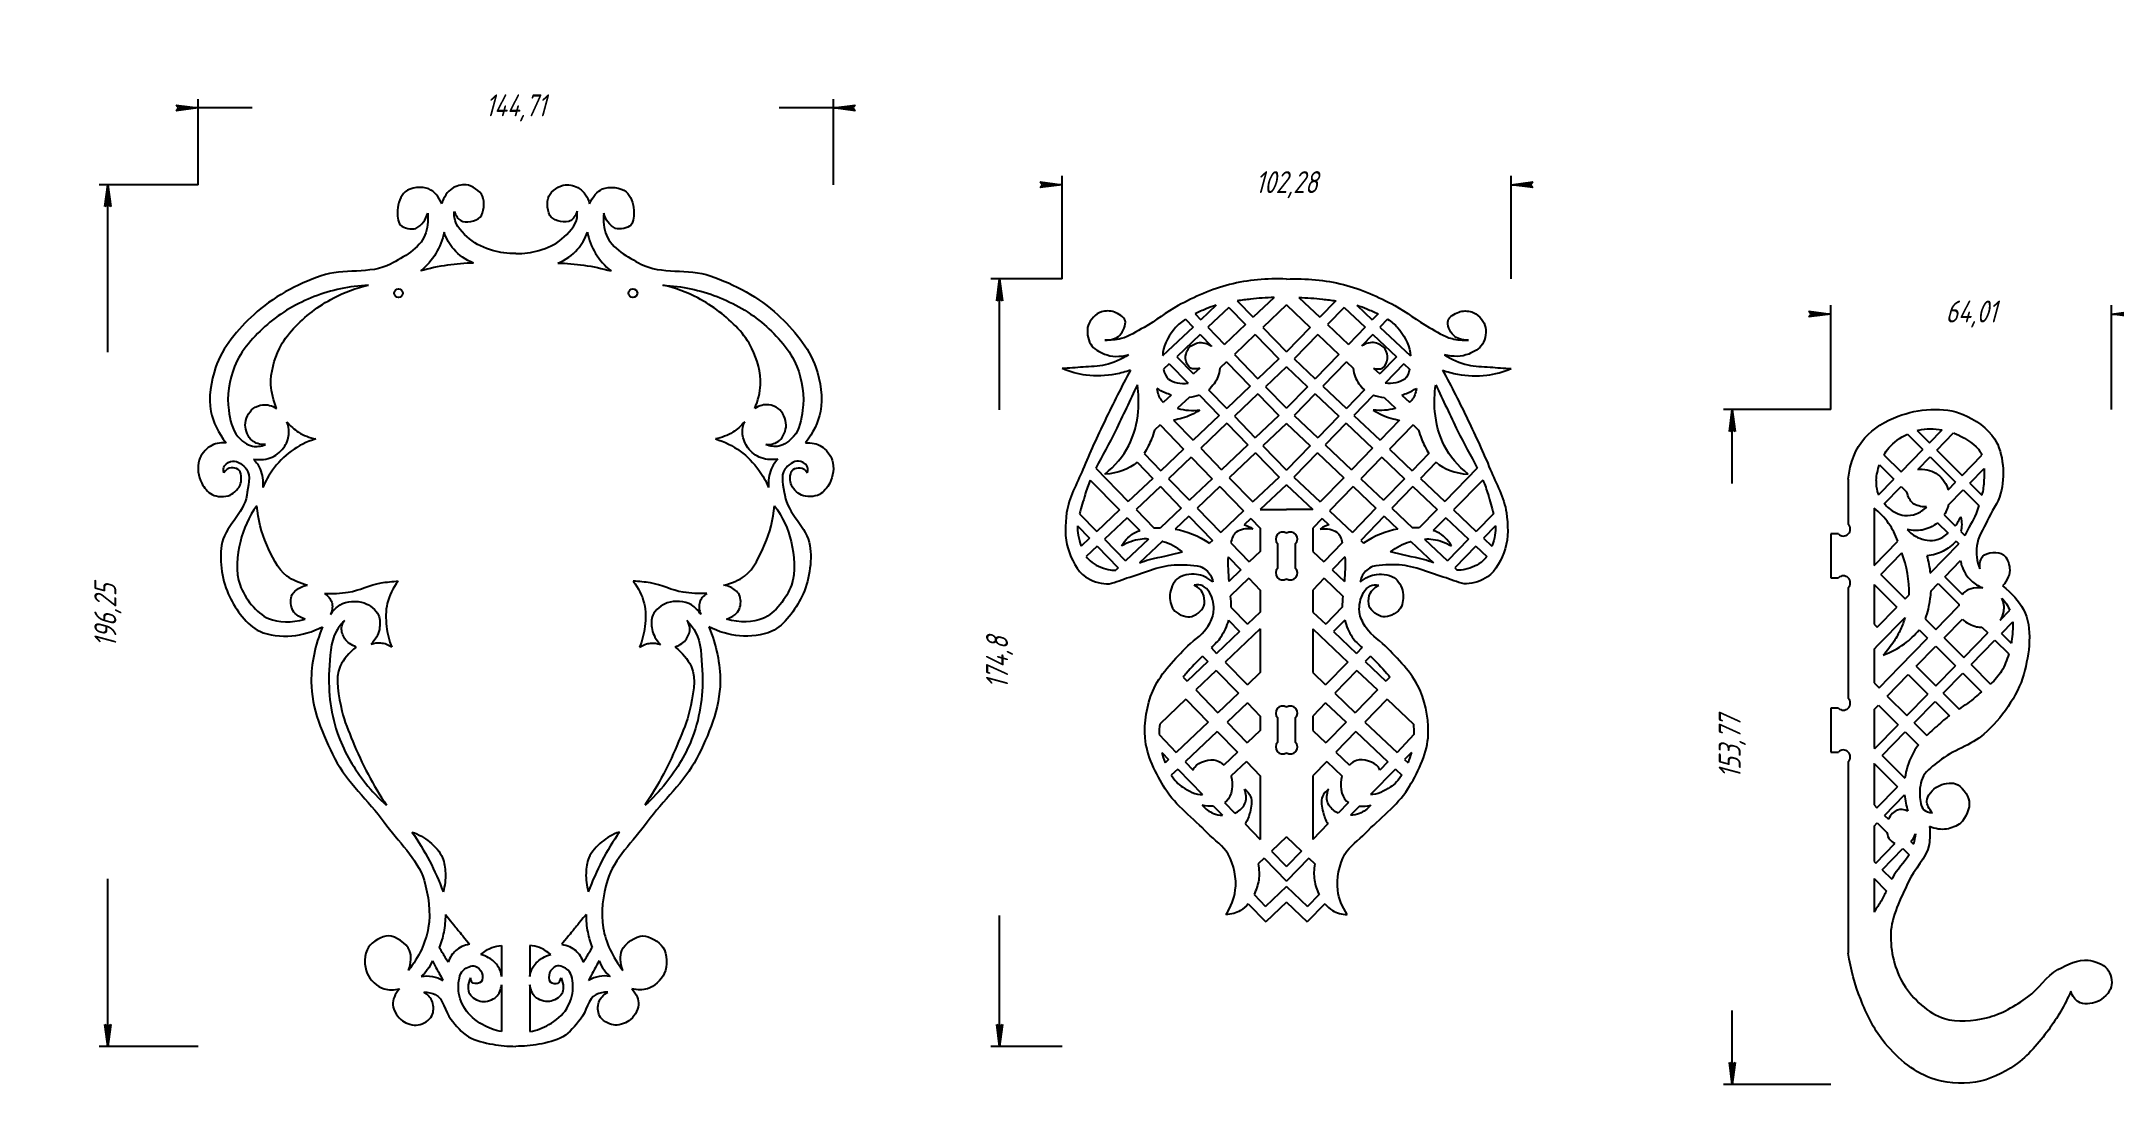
# Model space of a CAD drawing. Header units: millimetres. Extents: x -170 to 302, y -109 to 129.
import ezdxf

# ---------------------------------------------------------------- set-up
doc = ezdxf.new("R2010")
doc.units = ezdxf.units.MM
doc.linetypes.add('K5LT32770', pattern=[0])
doc.linetypes.add('K5LT_THIN', pattern=[0])
doc.styles.add('KDIMTEXTSTYLE', font='GOST_AU.SHX', dxfattribs={"width": 0.96, "oblique": 15, "height": 5})
doc.dimstyles.new('KDIMSTYLE (1.00)', dxfattribs={"dimtxt": 5, "dimasz": 1, "dimexe": 2, "dimexo": 0, "dimgap": 1, "dimtad": 1, "dimtxsty": 'KDIMTEXTSTYLE', "dimsah": 1, "dimcen": 0, "dimdle": 1, "dimadec": 0, "dimazin": 0, "dimtfac": 0.667, "dimtmove": 0, "dimatfit": 3, "dimfxl": 1, "dimtvp": 1, "dimtolj": 1, "dimtzin": 0, "dimarcsym": 0})

msp = doc.modelspace()

# ---------------------------------------------------------------- blocks, each defined once
blk = doc.blocks.new('KDIMARROW_01')
blk.add_hatch(color=0).paths.add_polyline_path([(0, 0), (-5, 0.66), (-4.5, 0), (-5, -0.66)])
at = {"color": 0, "linetype": 'K5LT_THIN'}
for p, q in [((-4.5, 0), (-5, 0.66)), ((-5, 0.66), (0, 0)), ((0, 0), (-5, -0.66)), ((-5, -0.66), (-4.5, 0)), ((0, 0), (-1, 0))]:
    blk.add_line(p, q, dxfattribs=at)

# ---------------------------------------------------------------- dimensions: what is measured, and where the dimension line sits
at = {"color": 7}
for base, p1, p2, location in [((-133.844, 113.818), (10.869, 96.329), (-133.844, 96.329), (-61.488, 113.818)), ((62.967, 96.329), (165.244, 74.878), (62.967, 74.878), (114.105, 96.329)), ((238.055, 66.862), (302.062, 45.144), (238.055, 45.144), (270.058, 66.862))]:
    msp.add_linear_dim(base=base, p1=p1, p2=p2, location=location, dimstyle='KDIMSTYLE (1.00)', override={"dimexo": 0, "dimpost": '\\H5.0;\\W0.965;\\Q15;<>', "dimblk1": 'KDIMARROW_01', "dimblk2": 'KDIMARROW_01', "dimse1": 0, "dimse2": 0, "dimclrt": 7, "dimtolj": 1}, dxfattribs=at).render()
for base, p1, p2, location in [((-154.384, 96.329), (-133.844, -99.923), (-133.844, 96.329), (-154.384, -1.797)), ((48.749, 74.878), (62.967, -99.923), (62.967, 74.878), (48.749, -12.523)), ((215.645, 45.144), (238.055, -108.63), (238.055, 45.144), (215.645, -31.743))]:
    msp.add_linear_dim(base=base, p1=p1, p2=p2, angle=90, location=location, dimstyle='KDIMSTYLE (1.00)', override={"dimexo": 0, "dimpost": '\\H5.0;\\W0.965;\\Q15;<>', "dimblk1": 'KDIMARROW_01', "dimblk2": 'KDIMARROW_01', "dimse1": 0, "dimse2": 0, "dimclrt": 7, "dimtolj": 1}, dxfattribs=at).render()

# ---------------------------------------------------------------- linework, layer by layer
at = {"color": 30, "linetype": 'K5LT32770', "true_color": 0xff8000}
for p, q in [((93.255, 66.916), (94.576, 65.553)), ((98.057, 68.852), (94.576, 65.553)), ((100.956, 68.394), (96.196, 63.883)), ((100.956, 68.394), (104.764, 64.467)), ((102.882, 69.862), (106.51, 66.121)), ((111.269, 70.631), (106.51, 66.121)), ((114.105, 68.935), (108.725, 63.837)), ((114.105, 68.935), (119.486, 63.837)), ((116.941, 70.631), (121.701, 66.121)), ((125.328, 69.862), (121.701, 66.121)), ((127.254, 68.394), (123.446, 64.467)), ((127.254, 68.394), (132.015, 63.883)), ((130.153, 68.852), (133.634, 65.553)), ((134.956, 66.916), (133.634, 65.553)), ((92.822, 63.892), (85.88, 57.314)), ((94.442, 62.221), (89.08, 57.14)), ((91.069, 65.7), (92.822, 63.892)), ((94.442, 62.221), (97.004, 59.58)), ((96.196, 63.883), (100.004, 59.956)), ((104.764, 64.467), (100.004, 59.956)), ((106.979, 62.183), (102.218, 57.672)), ((106.979, 62.183), (112.36, 56.634)), ((108.725, 63.837), (114.105, 58.288)), ((119.486, 63.837), (114.105, 58.288)), ((121.231, 62.183), (115.851, 56.634)), ((121.231, 62.183), (125.992, 57.672)), ((123.446, 64.467), (128.207, 59.956)), ((132.015, 63.883), (128.207, 59.956)), ((133.768, 62.221), (131.207, 59.58)), ((133.768, 62.221), (139.131, 57.14)), ((137.141, 65.7), (135.388, 63.892)), ((135.388, 63.892), (142.33, 57.314)), ((89.08, 57.14), (92.887, 53.213)), ((102.218, 57.672), (107.599, 52.123)), ((112.36, 56.634), (107.599, 52.123)), ((115.851, 56.634), (120.611, 52.123)), ((125.992, 57.672), (120.611, 52.123)), ((139.131, 57.14), (135.323, 53.213)), ((87.388, 55.537), (86.078, 54.296)), ((87.388, 55.537), (91.662, 51.129)), ((94.317, 54.568), (92.887, 53.213)), ((100.465, 56.01), (98.906, 54.533)), ((100.465, 56.01), (105.845, 50.461)), ((114.105, 54.834), (109.345, 50.323)), ((114.105, 54.834), (118.866, 50.323)), ((127.746, 56.01), (122.365, 50.461)), ((127.746, 56.01), (129.305, 54.533)), ((133.893, 54.568), (135.323, 53.213)), ((140.822, 55.537), (136.548, 51.129)), ((140.822, 55.537), (142.132, 54.296)), ((87.824, 48.415), (86.08, 46.762)), ((91.889, 47.885), (89.282, 45.414)), ((94.309, 48.399), (98.791, 43.777)), ((96.363, 49.629), (100.483, 45.38)), ((105.845, 50.461), (100.483, 45.38)), ((107.591, 48.661), (102.228, 43.58)), ((107.591, 48.661), (112.351, 43.752)), ((109.345, 50.323), (114.105, 45.414)), ((118.866, 50.323), (114.105, 45.414)), ((120.619, 48.661), (115.859, 43.752)), ((120.619, 48.661), (125.982, 43.58)), ((122.365, 50.461), (127.728, 45.38)), ((131.847, 49.629), (127.728, 45.38)), ((133.901, 48.399), (129.419, 43.777)), ((136.321, 47.885), (138.928, 45.414)), ((140.386, 48.415), (142.131, 46.762)), ((88.351, 42.715), (92.814, 38.113)), ((98.791, 43.777), (92.814, 38.113)), ((102.228, 43.58), (106.989, 38.67)), ((112.351, 43.752), (106.989, 38.67)), ((115.859, 43.752), (121.221, 38.67)), ((125.982, 43.58), (121.221, 38.67)), ((129.419, 43.777), (135.396, 38.113)), ((139.859, 42.715), (135.396, 38.113)), ((85.283, 41.625), (84.032, 40.439)), ((85.283, 41.625), (90.664, 36.076)), ((100.537, 41.977), (94.559, 36.313)), ((100.537, 41.977), (105.297, 37.068)), ((114.105, 41.943), (108.743, 36.862)), ((114.105, 41.943), (119.468, 36.862)), ((127.674, 41.977), (122.913, 37.068)), ((127.674, 41.977), (133.651, 36.313)), ((142.927, 41.625), (137.546, 36.076)), ((142.927, 41.625), (144.179, 40.439)), ((255.539, 39.513), (259.056, 36.004)), ((257.758, 40.346), (260.563, 37.547)), ((260.563, 37.547), (263.421, 40.472)), ((262.227, 35.887), (266.024, 39.774)), ((80.044, 33.12), (83.62, 29.412)), ((81.683, 35.09), (85.481, 31.173)), ((90.664, 36.076), (85.481, 31.173)), ((92.409, 34.276), (87.229, 29.37)), ((92.409, 34.276), (97.17, 29.366)), ((94.559, 36.313), (99.32, 31.404)), ((105.297, 37.068), (99.32, 31.404)), ((107.051, 35.259), (101.074, 29.595)), ((107.051, 35.259), (112.414, 29.729)), ((108.743, 36.862), (114.105, 31.332)), ((119.468, 36.862), (114.105, 31.332)), ((121.159, 35.259), (115.797, 29.729)), ((121.159, 35.259), (127.137, 29.595)), ((122.913, 37.068), (128.89, 31.404)), ((133.651, 36.313), (128.89, 31.404)), ((135.801, 34.276), (131.04, 29.366)), ((135.801, 34.276), (140.982, 29.37)), ((137.546, 36.076), (142.73, 31.173)), ((146.528, 35.09), (142.73, 31.173)), ((148.166, 33.12), (144.591, 29.412)), ((250.189, 34.805), (254.087, 30.917)), ((254.087, 30.917), (259.056, 36.004)), ((257.92, 31.478), (260.72, 34.344)), ((260.72, 34.344), (266.499, 28.579)), ((262.227, 35.887), (268.006, 30.121)), ((268.006, 30.121), (272.485, 34.707)), ((69.373, 29.037), (76.062, 22.263)), ((70.659, 31.787), (78.063, 24.156)), ((73.507, 30.466), (73.456, 30.417)), ((83.62, 29.412), (78.063, 24.156)), ((87.229, 29.37), (91.991, 24.459)), ((97.17, 29.366), (91.991, 24.459)), ((101.074, 29.595), (106.436, 24.065)), ((112.414, 29.729), (106.436, 24.065)), ((115.797, 29.729), (121.774, 24.065)), ((127.137, 29.595), (121.774, 24.065)), ((131.04, 29.366), (136.219, 24.459)), ((140.982, 29.37), (136.219, 24.459)), ((144.591, 29.412), (150.147, 24.156)), ((157.552, 31.787), (150.147, 24.156)), ((158.837, 29.037), (152.149, 22.263)), ((154.704, 30.466), (154.755, 30.417)), ((242.055, 29.262), (242.055, 19.021)), ((248.964, 25.673), (252.457, 29.249)), ((249.161, 32.537), (252.457, 29.249)), ((264.819, 26.859), (266.499, 28.579)), ((269.769, 28.362), (273.006, 31.677)), ((269.769, 28.362), (272.507, 25.631)), ((85.364, 27.604), (79.816, 22.351)), ((85.364, 27.604), (90.113, 22.679)), ((98.924, 27.558), (93.745, 22.65)), ((98.924, 27.558), (104.286, 22.027)), ((114.105, 27.984), (108.128, 22.32)), ((114.105, 27.984), (120.083, 22.32)), ((129.287, 27.558), (123.924, 22.027)), ((129.287, 27.558), (134.466, 22.65)), ((142.847, 27.604), (138.098, 22.679)), ((142.847, 27.604), (148.395, 22.351)), ((250.272, 23.648), (254.121, 27.589)), ((254.121, 27.589), (255.423, 26.289)), ((264.834, 23.31), (268.262, 26.82)), ((268.262, 26.82), (271.837, 23.252)), ((66.959, 21.354), (70.882, 17.363)), ((76.062, 22.263), (70.882, 17.363)), ((77.83, 20.471), (72.649, 15.565)), ((77.83, 20.471), (80.711, 17.554)), ((79.816, 22.351), (83.879, 18.163)), ((90.113, 22.679), (85.385, 18.199)), ((91.861, 20.866), (88.715, 17.885)), ((91.861, 20.866), (97.209, 15.321)), ((93.745, 22.65), (99.107, 17.12)), ((104.286, 22.027), (99.107, 17.12)), ((105.978, 20.283), (104.459, 18.844)), ((105.978, 20.283), (108.128, 18.066)), ((108.128, 22.32), (114.105, 22.32)), ((120.083, 22.32), (114.105, 22.32)), ((122.233, 20.283), (120.083, 18.066)), ((122.233, 20.283), (123.752, 18.844)), ((123.924, 22.027), (129.103, 17.12)), ((134.466, 22.65), (129.103, 17.12)), ((136.349, 20.866), (131.002, 15.321)), ((136.349, 20.866), (139.495, 17.885)), ((138.098, 22.679), (142.825, 18.199)), ((148.395, 22.351), (144.332, 18.163)), ((150.38, 20.471), (147.5, 17.554)), ((150.38, 20.471), (155.561, 15.565)), ((152.149, 22.263), (157.328, 17.363)), ((161.251, 21.354), (157.328, 17.363)), ((247.931, 22.671), (247.931, 9.569)), ((262.395, 19.334), (264.801, 16.933)), ((263.918, 21.108), (266.43, 18.602)), ((66.517, 18.657), (69.244, 15.813)), ((69.244, 15.813), (67.314, 13.988)), ((72.649, 15.565), (77.45, 10.68)), ((82.674, 15.63), (77.45, 10.68)), ((85.768, 15.092), (80.625, 10.218)), ((97.209, 15.321), (96.536, 14.683)), ((101.403, 14.753), (105.607, 10.418)), ((108.128, 18.066), (108.128, 12.806)), ((112.105, 9.021), (112.105, 14.531)), ((116.105, 14.531), (116.105, 9.021)), ((120.083, 18.066), (120.083, 12.806)), ((126.808, 14.753), (122.604, 10.418)), ((131.002, 15.321), (131.674, 14.683)), ((142.442, 15.092), (147.586, 10.218)), ((145.537, 15.63), (150.761, 10.68)), ((155.561, 15.565), (150.761, 10.68)), ((161.693, 18.657), (158.966, 15.813)), ((158.966, 15.813), (160.896, 13.988)), ((239.81, 16.776), (238.055, 16.776)), ((238.055, 16.776), (238.055, 6.776)), ((247.931, 9.569), (253.345, 15.113)), ((260.737, 7.886), (267.218, 14.521)), ((266.609, 15.129), (267.218, 14.521)), ((267.723, 17.311), (268.631, 16.405)), ((70.99, 13.993), (68.496, 11.632)), ((70.99, 13.993), (75.73, 9.05)), ((100.82, 11.576), (103.689, 8.601)), ((108.128, 12.806), (105.607, 10.418)), ((120.083, 12.806), (122.604, 10.418)), ((127.39, 11.576), (124.521, 8.601)), ((157.221, 13.993), (152.48, 9.05)), ((157.221, 13.993), (159.714, 11.632)), ((249.449, 7.559), (254.288, 12.514)), ((264.048, 7.03), (267.666, 10.734)), ((75.73, 9.05), (75.21, 8.557)), ((103.689, 8.601), (100.93, 5.986)), ((105.544, 6.677), (101.273, 2.63)), ((105.544, 6.677), (108.128, 3.998)), ((122.666, 6.677), (120.083, 3.998)), ((122.666, 6.677), (126.938, 2.63)), ((124.521, 8.601), (127.28, 5.986)), ((152.48, 9.05), (153.001, 8.557)), ((238.055, 6.776), (239.81, 6.776)), ((247.931, 5.238), (253.106, 0.074)), ((247.931, 5.238), (247.931, -3.741)), ((249.449, 7.559), (255.004, 2.017)), ((260.839, 3.745), (262.54, 5.487)), ((262.54, 5.487), (267.262, 0.776)), ((264.048, 7.03), (268.071, 3.016)), ((101.399, 0.108), (105.182, -3.79)), ((108.128, 3.998), (108.128, -0.999)), ((120.083, 3.998), (120.083, -0.999)), ((126.812, 0.108), (123.028, -3.79)), ((242.055, 4.531), (242.055, -20.646)), ((248.665, -4.473), (253.106, 0.074)), ((255.004, 2.017), (255.903, 2.937)), ((262.028, -4.992), (267.208, 0.311)), ((100.852, -2.847), (103.426, -5.454)), ((108.128, -0.999), (105.182, -3.79)), ((120.083, -0.999), (123.028, -3.79)), ((127.358, -2.847), (124.784, -5.454)), ((247.931, -3.741), (248.665, -4.473)), ((248.899, -8.479), (255.004, -2.228)), ((259.556, -2.525), (262.028, -4.992)), ((263.907, -6.866), (268.075, -2.599)), ((272.509, -4.459), (273.825, -5.772)), ((276.643, -2.887), (278.874, -0.603)), ((276.974, -5.867), (279.53, -3.25)), ((96.908, -9.118), (98.186, -10.419)), ((103.426, -5.454), (98.186, -10.419)), ((108.128, -4.797), (100.119, -12.386)), ((108.128, -4.797), (108.128, -14.784)), ((120.083, -4.797), (128.091, -12.386)), ((120.083, -4.797), (120.083, -14.784)), ((124.784, -5.454), (130.024, -10.419)), ((131.303, -9.118), (130.024, -10.419)), ((247.931, -9.47), (248.899, -8.479)), ((253.823, -13.392), (260.131, -6.935)), ((257.568, -13.356), (262.009, -8.809)), ((258.223, -5.032), (260.131, -6.935)), ((262.009, -8.809), (266.491, -13.28)), ((263.907, -6.866), (268.389, -11.338)), ((268.389, -11.338), (273.825, -5.772)), ((270.03, -12.976), (275.467, -7.41)), ((275.467, -7.41), (278.623, -10.559)), ((276.974, -5.867), (279.183, -8.071)), ((96.204, -12.298), (91.49, -16.764)), ((94.98, -11.022), (96.204, -12.298)), ((100.119, -12.386), (105.201, -17.557)), ((128.091, -12.386), (123.009, -17.557)), ((133.23, -11.022), (132.007, -12.298)), ((132.007, -12.298), (136.72, -16.764)), ((247.931, -9.47), (247.931, -17.125)), ((249.068, -18.26), (253.823, -13.392)), ((257.568, -13.356), (262.049, -17.828)), ((262.049, -17.828), (266.491, -13.28)), ((270.03, -12.976), (274.476, -17.411)), ((90.557, -15.802), (91.49, -16.764)), ((98.112, -14.288), (93.409, -18.744)), ((93.409, -18.744), (98.456, -23.949)), ((98.112, -14.288), (103.13, -19.52)), ((108.128, -14.784), (105.201, -17.557)), ((120.083, -14.784), (123.009, -17.557)), ((130.099, -14.288), (125.081, -19.52)), ((134.801, -18.744), (129.754, -23.949)), ((130.099, -14.288), (134.801, -18.744)), ((137.653, -15.802), (136.72, -16.764)), ((247.931, -17.125), (249.068, -18.26)), ((250.947, -20.134), (255.702, -15.266)), ((255.702, -15.266), (260.183, -19.738)), ((263.691, -19.466), (268.133, -14.918)), ((268.133, -14.918), (272.419, -19.195)), ((91.188, -20.848), (85.214, -26.509)), ((91.188, -20.848), (96.235, -26.053)), ((103.13, -19.52), (98.456, -23.949)), ((105.212, -21.691), (100.55, -26.108)), ((105.212, -21.691), (108.128, -24.732)), ((122.999, -21.691), (120.083, -24.732)), ((122.999, -21.691), (127.66, -26.108)), ((125.081, -19.52), (129.754, -23.949)), ((137.022, -20.848), (131.975, -26.053)), ((137.022, -20.848), (142.996, -26.509)), ((238.055, -22.891), (238.055, -32.891)), ((239.81, -22.891), (238.055, -22.891)), ((247.931, -23.222), (248.923, -22.206)), ((247.931, -23.222), (247.931, -31.865)), ((248.923, -22.206), (253.405, -26.677)), ((250.947, -20.134), (255.428, -24.606)), ((255.428, -24.606), (260.183, -19.738)), ((257.07, -26.244), (261.825, -21.376)), ((261.825, -21.376), (265.089, -24.632)), ((263.691, -19.466), (267.327, -23.094)), ((96.235, -26.053), (88.926, -32.98)), ((98.33, -28.213), (91.02, -35.139)), ((98.33, -28.213), (102.904, -32.93)), ((100.55, -26.108), (105.125, -30.825)), ((108.128, -27.98), (105.125, -30.825)), ((108.128, -24.732), (108.128, -27.98)), ((112.105, -30.646), (112.105, -25.136)), ((116.105, -25.136), (116.105, -30.646)), ((120.083, -24.732), (120.083, -27.98)), ((120.083, -27.98), (123.086, -30.825)), ((127.66, -26.108), (123.086, -30.825)), ((129.881, -28.213), (125.307, -32.93)), ((129.881, -28.213), (137.191, -35.139)), ((131.975, -26.053), (139.285, -32.98)), ((248.137, -32.07), (253.405, -26.677)), ((257.07, -26.244), (259.968, -29.136)), ((85.091, -28.887), (88.926, -32.98)), ((85.672, -33.007), (87.216, -34.6)), ((102.904, -32.93), (99.798, -35.873)), ((125.307, -32.93), (128.413, -35.873)), ((143.12, -28.887), (139.285, -32.98)), ((142.538, -33.007), (140.994, -34.6)), ((238.055, -32.891), (239.81, -32.891)), ((247.931, -31.865), (248.137, -32.07)), ((249.779, -33.708), (255.047, -28.315)), ((255.047, -28.315), (258.028, -31.29)), ((87.216, -34.6), (86.43, -35.345)), ((89.31, -36.759), (87.838, -38.154)), ((89.31, -36.759), (94.971, -42.597)), ((91.02, -35.139), (92.845, -37.022)), ((104.95, -35.04), (101.451, -38.355)), ((104.95, -35.04), (108.128, -38.317)), ((123.26, -35.04), (120.083, -38.317)), ((123.26, -35.04), (126.759, -38.355)), ((138.9, -36.759), (133.239, -42.597)), ((137.191, -35.139), (135.365, -37.022)), ((138.9, -36.759), (140.372, -38.154)), ((140.994, -34.6), (141.781, -35.345)), ((242.055, -35.136), (242.055, -78.738)), ((247.931, -35.6), (247.99, -35.539)), ((247.931, -35.6), (247.931, -44.921)), ((247.99, -35.539), (253.265, -40.802)), ((249.779, -33.708), (254.952, -38.87)), ((108.128, -38.317), (108.128, -52.782)), ((120.083, -38.317), (120.083, -52.782)), ((248.595, -45.583), (253.265, -40.802)), ((97.491, -45.196), (99.529, -47.298)), ((99.987, -44.387), (102.347, -46.821)), ((128.223, -44.387), (125.863, -46.821)), ((130.719, -45.196), (128.681, -47.298)), ((247.931, -44.921), (248.595, -45.583)), ((250.338, -47.323), (254.882, -42.672)), ((104.665, -49.211), (108.128, -52.782)), ((123.545, -49.211), (120.083, -52.782)), ((247.931, -49.788), (248.652, -49.05)), ((247.931, -49.788), (247.931, -57.817)), ((248.652, -49.05), (250.862, -51.254)), ((250.338, -47.323), (251.2, -48.183)), ((114.105, -52.23), (110.711, -55.446)), ((110.711, -55.446), (114.105, -58.947)), ((114.105, -52.23), (117.499, -55.446)), ((117.499, -55.446), (114.105, -58.947)), ((248.312, -58.197), (252.668, -53.737)), ((249.804, -59.686), (254.497, -54.881)), ((254.497, -54.881), (255.902, -56.283)), ((256.321, -53.292), (256.907, -53.877)), ((109.001, -57.066), (107.624, -58.372)), ((109.001, -57.066), (114.105, -62.33)), ((119.209, -57.066), (114.105, -62.33)), ((119.209, -57.066), (120.587, -58.372)), ((247.931, -57.817), (248.312, -58.197)), ((249.804, -59.686), (251.961, -61.838)), ((106.703, -65.355), (109.305, -68.039)), ((114.105, -63.491), (109.305, -68.039)), ((114.105, -63.491), (118.905, -68.039)), ((121.508, -65.355), (118.905, -68.039)), ((247.931, -61.689), (250.724, -64.476)), ((247.931, -61.689), (247.931, -69.329)), ((105.361, -67.442), (109.386, -71.593)), ((114.105, -67.121), (109.386, -71.593)), ((114.105, -67.121), (118.825, -71.593)), ((122.85, -67.442), (118.825, -71.593)), ((-64.686, -76.935), (-64.686, -83.98)), ((-58.285, -76.935), (-58.285, -83.98)), ((-64.686, -85.887), (-64.686, -96.572)), ((-58.285, -85.887), (-58.285, -96.572))]:
    msp.add_line(p, q, dxfattribs=at)
for centre in [(-88.193, 71.61), (-34.779, 71.61)]:
    msp.add_circle(centre, 1, dxfattribs=at)
for centre, start, end in [((240.932, 17.898), 225, 45), ((113.228, 15.653), 56.4451, 225), ((114.983, 15.653), 315, 123.5549), ((113.228, 7.898), 135, 303.5549), ((114.983, 7.898), 236.4451, 45), ((240.932, 5.653), 315, 135), ((113.228, -24.013), 56.4451, 225), ((114.983, -24.013), 315, 123.5549), ((240.932, -21.768), 225, 45), ((113.228, -31.768), 135, 303.5549), ((114.983, -31.768), 236.4451, 45), ((240.932, -34.013), 315, 135)]:
    msp.add_arc(centre, 1.588, start, end, dxfattribs=at)
for points, knots in [([(-78.315, 91.958), (-79.065, 93.677), (-80.043, 94.807), (-81.249, 95.348), (-82.716, 96.005), (-85.46, 95.72), (-86.662, 94.707), (-87.657, 93.867), (-88.326, 91.977), (-88.407, 90.54), (-88.469, 89.43), (-88.379, 87.817), (-87.695, 87.122), (-87.001, 86.418), (-85.241, 86.012), (-84.24, 86.374), (-83.596, 86.607), (-82.948, 87.247), (-82.496, 87.834), (-82.049, 88.413), (-81.729, 89.09), (-81.534, 89.864)], [0, 0, 0, 0, 1, 1, 1, 2, 2, 2, 3, 3, 3, 4, 4, 4, 5, 5, 5, 6, 6, 6, 7, 7, 7, 7]), ([(-75.453, 90.268), (-75.107, 89.246), (-74.63, 88.536), (-74.019, 88.139), (-72.951, 87.444), (-70.444, 88.071), (-69.598, 88.924), (-68.69, 89.839), (-68.455, 92.463), (-69.042, 93.71), (-69.599, 94.893), (-71.422, 96.186), (-72.803, 96.316), (-73.791, 96.41), (-75.106, 96.018), (-75.965, 95.462), (-77.071, 94.745), (-77.855, 93.577), (-78.315, 91.958)], [0, 0, 0, 0, 1, 1, 1, 2, 2, 2, 3, 3, 3, 4, 4, 4, 5, 5, 5, 6, 6, 6, 6]), ([(-47.518, 90.268), (-47.864, 89.246), (-48.341, 88.536), (-48.952, 88.139), (-50.02, 87.444), (-52.527, 88.071), (-53.373, 88.924), (-54.281, 89.839), (-54.516, 92.463), (-53.929, 93.71), (-53.372, 94.893), (-51.55, 96.186), (-50.168, 96.316), (-49.18, 96.41), (-47.866, 96.018), (-47.006, 95.462), (-45.9, 94.745), (-45.116, 93.577), (-44.656, 91.958)], [0, 0, 0, 0, 1, 1, 1, 2, 2, 2, 3, 3, 3, 4, 4, 4, 5, 5, 5, 6, 6, 6, 6]), ([(-44.656, 91.958), (-43.906, 93.677), (-42.928, 94.807), (-41.722, 95.348), (-40.255, 96.005), (-37.511, 95.72), (-36.309, 94.707), (-35.314, 93.867), (-34.645, 91.977), (-34.564, 90.54), (-34.502, 89.43), (-34.592, 87.817), (-35.277, 87.122), (-35.97, 86.418), (-37.73, 86.012), (-38.731, 86.374), (-39.375, 86.607), (-40.023, 87.247), (-40.476, 87.834), (-40.922, 88.413), (-41.243, 89.09), (-41.437, 89.864)], [0, 0, 0, 0, 1, 1, 1, 2, 2, 2, 3, 3, 3, 4, 4, 4, 5, 5, 5, 6, 6, 6, 7, 7, 7, 7]), ([(-81.534, 89.864), (-81.377, 87.983), (-81.584, 86.3), (-82.154, 84.815), (-83.299, 81.828), (-87.093, 79.807), (-89.999, 78.251), (-94.55, 75.814), (-100.831, 77.317), (-105.793, 75.585), (-111.293, 73.664), (-116.955, 70.675), (-121.176, 66.713), (-124.695, 63.412), (-128.358, 59.252), (-129.842, 54.714), (-130.856, 51.615), (-131.585, 47.832), (-130.919, 44.664), (-130.397, 42.18), (-129.244, 39.808), (-127.462, 37.548)], [0, 0, 0, 0, 1, 1, 1, 2, 2, 2, 3, 3, 3, 4, 4, 4, 5, 5, 5, 6, 6, 6, 7, 7, 7, 7]), ([(-61.486, 80.67), (-63.333, 80.624), (-65.093, 80.83), (-66.769, 81.326), (-68.615, 81.873), (-70.558, 82.741), (-71.997, 83.977), (-73.464, 85.236), (-75.232, 86.929), (-75.453, 88.85), (-75.505, 89.306), (-75.505, 89.779), (-75.453, 90.268)], [0, 0, 0, 0, 1, 1, 1, 2, 2, 2, 3, 3, 3, 4, 4, 4, 4]), ([(-61.486, 80.67), (-59.638, 80.624), (-57.878, 80.83), (-56.202, 81.326), (-54.356, 81.873), (-52.413, 82.741), (-50.974, 83.977), (-49.507, 85.236), (-47.739, 86.929), (-47.518, 88.85), (-47.466, 89.306), (-47.466, 89.779), (-47.518, 90.268)], [0, 0, 0, 0, 1, 1, 1, 2, 2, 2, 3, 3, 3, 4, 4, 4, 4]), ([(-41.437, 89.864), (-41.594, 87.983), (-41.387, 86.3), (-40.817, 84.815), (-39.672, 81.828), (-35.878, 79.807), (-32.972, 78.251), (-28.421, 75.814), (-22.14, 77.317), (-17.178, 75.585), (-11.678, 73.664), (-6.016, 70.675), (-1.795, 66.713), (1.724, 63.412), (5.387, 59.252), (6.871, 54.714), (7.885, 51.615), (8.614, 47.832), (7.948, 44.664), (7.426, 42.18), (6.273, 39.808), (4.491, 37.548)], [0, 0, 0, 0, 1, 1, 1, 2, 2, 2, 3, 3, 3, 4, 4, 4, 5, 5, 5, 6, 6, 6, 7, 7, 7, 7]), ([(-77.808, 85.541), (-78.162, 83.758), (-78.781, 82.134), (-79.663, 80.67), (-80.566, 79.17), (-81.747, 77.837), (-83.205, 76.672)], [0, 0, 0, 0, 1, 1, 1, 2, 2, 2, 2]), ([(-71.069, 78.467), (-72.904, 79.214), (-74.408, 80.261), (-75.582, 81.61), (-76.547, 82.717), (-77.289, 84.028), (-77.808, 85.541)], [0, 0, 0, 0, 1, 1, 1, 2, 2, 2, 2]), ([(-51.902, 78.467), (-50.068, 79.214), (-48.563, 80.261), (-47.389, 81.61), (-46.424, 82.717), (-45.682, 84.028), (-45.163, 85.541)], [0, 0, 0, 0, 1, 1, 1, 2, 2, 2, 2]), ([(-45.163, 85.541), (-44.809, 83.758), (-44.19, 82.134), (-43.308, 80.67), (-42.405, 79.17), (-41.224, 77.837), (-39.766, 76.672)], [0, 0, 0, 0, 1, 1, 1, 2, 2, 2, 2]), ([(-71.069, 78.467), (-73.067, 78.436), (-75.047, 78.279), (-77.009, 77.997), (-79.095, 77.697), (-81.16, 77.256), (-83.205, 76.672)], [0, 0, 0, 0, 1, 1, 1, 2, 2, 2, 2]), ([(-51.902, 78.467), (-49.904, 78.436), (-47.924, 78.279), (-45.963, 77.997), (-43.877, 77.697), (-41.811, 77.256), (-39.766, 76.672)], [0, 0, 0, 0, 1, 1, 1, 2, 2, 2, 2]), ([(-95.018, 73.439), (-99.384, 73.213), (-103.501, 72.344), (-107.367, 70.833), (-111.17, 69.346), (-115.001, 67.199), (-118.05, 64.508), (-121.033, 61.876), (-124.107, 58.577), (-125.528, 54.937), (-126.709, 51.914), (-127.36, 48.175), (-126.853, 44.937), (-126.537, 42.92), (-126.134, 40.473), (-124.802, 38.998), (-123.945, 38.048), (-122.674, 37), (-121.426, 36.776), (-120.509, 36.611), (-119.527, 36.725), (-118.478, 37.117)], [0, 0, 0, 0, 1, 1, 1, 2, 2, 2, 3, 3, 3, 4, 4, 4, 5, 5, 5, 6, 6, 6, 7, 7, 7, 7]), ([(-115.94, 45.385), (-116.708, 47.176), (-117.139, 48.968), (-117.234, 50.762), (-117.378, 53.501), (-116.478, 56.518), (-115.311, 58.988), (-113.759, 62.27), (-110.792, 65.108), (-107.868, 67.392), (-106.348, 68.579), (-104.666, 69.64), (-102.95, 70.533), (-100.466, 71.826), (-97.822, 72.794), (-95.018, 73.439)], [0, 0, 0, 0, 1, 1, 1, 2, 2, 2, 3, 3, 3, 4, 4, 4, 5, 5, 5, 5]), ([(-27.953, 73.439), (-23.587, 73.213), (-19.47, 72.344), (-15.604, 70.833), (-11.801, 69.346), (-7.97, 67.199), (-4.921, 64.508), (-1.938, 61.876), (1.136, 58.577), (2.557, 54.937), (3.738, 51.914), (4.389, 48.175), (3.882, 44.937), (3.566, 42.92), (3.163, 40.473), (1.831, 38.998), (0.974, 38.048), (-0.297, 37), (-1.545, 36.776), (-2.462, 36.611), (-3.444, 36.725), (-4.493, 37.117)], [0, 0, 0, 0, 1, 1, 1, 2, 2, 2, 3, 3, 3, 4, 4, 4, 5, 5, 5, 6, 6, 6, 7, 7, 7, 7]), ([(-7.031, 45.385), (-6.263, 47.176), (-5.832, 48.968), (-5.737, 50.762), (-5.593, 53.501), (-6.493, 56.518), (-7.66, 58.988), (-9.212, 62.27), (-12.179, 65.108), (-15.103, 67.392), (-16.623, 68.579), (-18.305, 69.64), (-20.021, 70.533), (-22.505, 71.826), (-25.149, 72.794), (-27.953, 73.439)], [0, 0, 0, 0, 1, 1, 1, 2, 2, 2, 3, 3, 3, 4, 4, 4, 5, 5, 5, 5]), ([(114.105, 74.824), (109.628, 75.035), (105.304, 74.622), (101.135, 73.584), (97.091, 72.576), (93.138, 70.779), (89.438, 68.799), (86.733, 67.351), (84.342, 65.31), (81.641, 63.837), (79.939, 62.908), (78.271, 61.714), (76.413, 61.267), (75.22, 60.98), (73.98, 60.862), (72.691, 60.913)], [0, 0, 0, 0, 1, 1, 1, 2, 2, 2, 3, 3, 3, 4, 4, 4, 5, 5, 5, 5]), ([(114.105, 74.824), (118.583, 75.035), (122.906, 74.622), (127.076, 73.584), (131.119, 72.576), (135.072, 70.779), (138.772, 68.799), (141.478, 67.351), (143.869, 65.31), (146.57, 63.837), (148.272, 62.908), (149.939, 61.714), (151.797, 61.267), (152.99, 60.98), (154.231, 60.862), (155.519, 60.913)], [0, 0, 0, 0, 1, 1, 1, 2, 2, 2, 3, 3, 3, 4, 4, 4, 5, 5, 5, 5]), ([(72.691, 60.913), (74.197, 60.909), (75.335, 61.283), (76.107, 62.033), (76.879, 62.784), (77.645, 64.499), (77.324, 65.416), (77.049, 66.204), (75.813, 66.995), (74.891, 67.315), (74.004, 67.624), (72.79, 67.653), (71.923, 67.375), (70.667, 66.972), (69.335, 65.513), (68.926, 64.289), (68.514, 63.053), (68.776, 61.105), (69.49, 59.986), (70.119, 58.998), (71.47, 58.212), (72.606, 57.76), (74.244, 57.108), (76.083, 57.059), (78.125, 57.612)], [0, 0, 0, 0, 1, 1, 1, 2, 2, 2, 3, 3, 3, 4, 4, 4, 5, 5, 5, 6, 6, 6, 7, 7, 7, 8, 8, 8, 8]), ([(98.057, 68.852), (97.285, 68.625), (96.53, 68.362), (95.798, 68.051), (94.968, 67.7), (94.103, 67.329), (93.255, 66.916)], [0, 0, 0, 0, 1, 1, 1, 2, 2, 2, 2]), ([(111.269, 70.631), (109.468, 70.595), (107.678, 70.47), (105.9, 70.256), (104.902, 70.137), (103.891, 70.012), (102.882, 69.862)], [0, 0, 0, 0, 1, 1, 1, 2, 2, 2, 2]), ([(116.941, 70.631), (118.743, 70.595), (120.532, 70.47), (122.311, 70.256), (123.308, 70.137), (124.319, 70.012), (125.328, 69.862)], [0, 0, 0, 0, 1, 1, 1, 2, 2, 2, 2]), ([(130.153, 68.852), (130.925, 68.625), (131.681, 68.362), (132.413, 68.051), (133.242, 67.7), (134.107, 67.329), (134.956, 66.916)], [0, 0, 0, 0, 1, 1, 1, 2, 2, 2, 2]), ([(155.519, 60.913), (154.014, 60.909), (152.875, 61.283), (152.103, 62.033), (151.331, 62.784), (150.565, 64.499), (150.886, 65.416), (151.162, 66.204), (152.398, 66.995), (153.32, 67.315), (154.206, 67.624), (155.42, 67.653), (156.287, 67.375), (157.543, 66.972), (158.875, 65.513), (159.284, 64.289), (159.697, 63.053), (159.434, 61.105), (158.72, 59.986), (158.091, 58.998), (156.74, 58.212), (155.605, 57.76), (153.967, 57.108), (152.127, 57.059), (150.085, 57.612)], [0, 0, 0, 0, 1, 1, 1, 2, 2, 2, 3, 3, 3, 4, 4, 4, 5, 5, 5, 6, 6, 6, 7, 7, 7, 8, 8, 8, 8]), ([(91.069, 65.7), (90.221, 65.149), (89.45, 64.523), (88.824, 63.795), (87.491, 62.244), (86.208, 60.095), (85.952, 58.103), (85.921, 57.856), (85.896, 57.591), (85.88, 57.314)], [0, 0, 0, 0, 1, 1, 1, 2, 2, 2, 3, 3, 3, 3]), ([(137.141, 65.7), (137.989, 65.149), (138.761, 64.523), (139.386, 63.795), (140.719, 62.244), (142.002, 60.095), (142.258, 58.103), (142.29, 57.856), (142.314, 57.591), (142.33, 57.314)], [0, 0, 0, 0, 1, 1, 1, 2, 2, 2, 3, 3, 3, 3]), ([(78.125, 57.612), (76.44, 56.511), (74.671, 55.729), (72.819, 55.268), (71.192, 54.863), (69.437, 54.935), (67.744, 54.793), (66.153, 54.66), (64.561, 54.541), (62.967, 54.437)], [0, 0, 0, 0, 1, 1, 1, 2, 2, 2, 3, 3, 3, 3]), ([(94.317, 54.568), (93.707, 54.299), (92.721, 54.285), (92.226, 54.556), (91.635, 54.879), (91.177, 55.945), (91.098, 56.692), (91.025, 57.394), (91.267, 58.306), (91.662, 58.888), (92.123, 59.567), (93.093, 60.144), (93.888, 60.313), (94.841, 60.515), (96.18, 60.153), (96.974, 59.6), (96.984, 59.594), (96.994, 59.587), (97.004, 59.58)], [0, 0, 0, 0, 1, 1, 1, 2, 2, 2, 3, 3, 3, 4, 4, 4, 5, 5, 5, 6, 6, 6, 6]), ([(133.893, 54.568), (134.503, 54.299), (135.489, 54.285), (135.984, 54.556), (136.575, 54.879), (137.033, 55.945), (137.112, 56.692), (137.186, 57.394), (136.943, 58.306), (136.548, 58.888), (136.088, 59.567), (135.117, 60.144), (134.322, 60.313), (133.37, 60.515), (132.03, 60.153), (131.236, 59.6), (131.226, 59.594), (131.216, 59.587), (131.207, 59.58)], [0, 0, 0, 0, 1, 1, 1, 2, 2, 2, 3, 3, 3, 4, 4, 4, 5, 5, 5, 6, 6, 6, 6]), ([(150.085, 57.612), (151.771, 56.511), (153.539, 55.729), (155.392, 55.268), (157.019, 54.863), (158.773, 54.935), (160.466, 54.793), (162.057, 54.66), (163.65, 54.541), (165.244, 54.437)], [0, 0, 0, 0, 1, 1, 1, 2, 2, 2, 3, 3, 3, 3]), ([(78.549, 54.107), (77.436, 53.695), (76.308, 53.38), (75.163, 53.161), (72.994, 52.746), (70.671, 52.674), (68.486, 52.953), (66.617, 53.193), (64.777, 53.687), (62.967, 54.437)], [0, 0, 0, 0, 1, 1, 1, 2, 2, 2, 3, 3, 3, 3]), ([(78.549, 54.107), (76.544, 50.348), (74.622, 46.549), (72.785, 42.709), (71.009, 38.996), (69.252, 35.265), (67.693, 31.457), (66.369, 28.222), (64.486, 25.026), (64.019, 21.627), (63.652, 18.951), (63.51, 15.903), (64.327, 13.372), (65.069, 11.07), (66.369, 8.337), (68.326, 7.013), (69.636, 6.127), (71.495, 5.45), (73.095, 5.424), (74.641, 5.398), (76.205, 6.316), (77.762, 6.757), (81.329, 7.767), (84.822, 9.516), (88.479, 9.731), (90.458, 9.847), (92.462, 9.736), (94.49, 9.398)], [0, 0, 0, 0, 1, 1, 1, 2, 2, 2, 3, 3, 3, 4, 4, 4, 5, 5, 5, 6, 6, 6, 7, 7, 7, 8, 8, 8, 9, 9, 9, 9]), ([(86.078, 54.296), (86.279, 53.351), (86.63, 52.522), (87.183, 52.053), (88.122, 51.256), (90.12, 50.925), (91.662, 51.129)], [0, 0, 0, 0, 1, 1, 1, 2, 2, 2, 2]), ([(98.906, 54.533), (98.853, 53.844), (98.707, 53.159), (98.488, 52.568), (98.093, 51.505), (97.285, 50.432), (96.363, 49.629)], [0, 0, 0, 0, 1, 1, 1, 2, 2, 2, 2]), ([(129.305, 54.533), (129.357, 53.844), (129.503, 53.159), (129.723, 52.568), (130.117, 51.505), (130.926, 50.432), (131.847, 49.629)], [0, 0, 0, 0, 1, 1, 1, 2, 2, 2, 2]), ([(149.661, 54.107), (151.667, 50.348), (153.588, 46.549), (155.425, 42.709), (157.201, 38.996), (158.958, 35.265), (160.517, 31.457), (161.842, 28.222), (163.725, 25.026), (164.191, 21.627), (164.559, 18.951), (164.7, 15.903), (163.884, 13.372), (163.141, 11.07), (161.842, 8.337), (159.884, 7.013), (158.574, 6.127), (156.716, 5.45), (155.115, 5.424), (153.57, 5.398), (152.005, 6.316), (150.449, 6.757), (146.882, 7.767), (143.388, 9.516), (139.732, 9.731), (137.752, 9.847), (135.749, 9.736), (133.72, 9.398)], [0, 0, 0, 0, 1, 1, 1, 2, 2, 2, 3, 3, 3, 4, 4, 4, 5, 5, 5, 6, 6, 6, 7, 7, 7, 8, 8, 8, 9, 9, 9, 9]), ([(142.132, 54.296), (141.932, 53.351), (141.581, 52.522), (141.027, 52.053), (140.088, 51.256), (138.09, 50.925), (136.548, 51.129)], [0, 0, 0, 0, 1, 1, 1, 2, 2, 2, 2]), ([(149.661, 54.107), (150.774, 53.695), (151.903, 53.38), (153.047, 53.161), (155.217, 52.746), (157.539, 52.674), (159.724, 52.953), (161.594, 53.193), (163.433, 53.687), (165.244, 54.437)], [0, 0, 0, 0, 1, 1, 1, 2, 2, 2, 3, 3, 3, 3]), ([(80.119, 50.728), (78.457, 47.232), (76.794, 43.736), (75.129, 40.241), (73.768, 37.382), (72.093, 34.623), (70.659, 31.787)], [0, 0, 0, 0, 1, 1, 1, 2, 2, 2, 2]), ([(72.73, 30.401), (75.079, 32.284), (76.889, 34.45), (78.16, 36.899), (79.376, 39.242), (80.072, 42.047), (80.327, 44.704), (80.516, 46.681), (80.409, 48.747), (80.119, 50.728)], [0, 0, 0, 0, 1, 1, 1, 2, 2, 2, 3, 3, 3, 3]), ([(84.536, 49.927), (84.678, 48.847), (85.026, 47.957), (85.579, 47.256), (85.722, 47.074), (85.891, 46.911), (86.08, 46.762)], [0, 0, 0, 0, 1, 1, 1, 2, 2, 2, 2]), ([(87.824, 48.415), (87.351, 48.575), (86.887, 48.757), (86.44, 48.947), (85.787, 49.225), (85.152, 49.552), (84.536, 49.927)], [0, 0, 0, 0, 1, 1, 1, 2, 2, 2, 2]), ([(140.386, 48.415), (140.859, 48.575), (141.323, 48.757), (141.771, 48.947), (142.424, 49.225), (143.058, 49.552), (143.674, 49.927)], [0, 0, 0, 0, 1, 1, 1, 2, 2, 2, 2]), ([(143.674, 49.927), (143.532, 48.847), (143.185, 47.957), (142.631, 47.256), (142.488, 47.074), (142.319, 46.911), (142.131, 46.762)], [0, 0, 0, 0, 1, 1, 1, 2, 2, 2, 2]), ([(155.481, 30.401), (153.131, 32.284), (151.321, 34.45), (150.05, 36.899), (148.835, 39.242), (148.139, 42.047), (147.884, 44.704), (147.694, 46.681), (147.802, 48.747), (148.092, 50.728)], [0, 0, 0, 0, 1, 1, 1, 2, 2, 2, 3, 3, 3, 3]), ([(148.092, 50.728), (149.753, 47.232), (151.416, 43.736), (153.081, 40.241), (154.443, 37.382), (156.117, 34.623), (157.552, 31.787)], [0, 0, 0, 0, 1, 1, 1, 2, 2, 2, 2]), ([(-118.478, 37.117), (-119.772, 37.126), (-120.795, 37.439), (-121.548, 38.055), (-122.452, 38.795), (-123.09, 40.419), (-123.091, 41.586), (-123.092, 42.854), (-122.333, 44.586), (-121.281, 45.355), (-120.697, 45.782), (-119.849, 46.102), (-119.115, 46.186), (-118.08, 46.304), (-117.021, 46.037), (-115.94, 45.385)], [0, 0, 0, 0, 1, 1, 1, 2, 2, 2, 3, 3, 3, 4, 4, 4, 5, 5, 5, 5]), ([(-4.493, 37.117), (-3.199, 37.126), (-2.176, 37.439), (-1.423, 38.055), (-0.519, 38.795), (0.119, 40.419), (0.12, 41.586), (0.121, 42.854), (-0.638, 44.586), (-1.69, 45.355), (-2.274, 45.782), (-3.122, 46.102), (-3.856, 46.186), (-4.892, 46.304), (-5.95, 46.037), (-7.031, 45.385)], [0, 0, 0, 0, 1, 1, 1, 2, 2, 2, 3, 3, 3, 4, 4, 4, 5, 5, 5, 5]), ([(94.363, 45.001), (93.075, 44.157), (91.73, 43.534), (90.327, 43.131), (89.681, 42.946), (89.022, 42.807), (88.351, 42.715)], [0, 0, 0, 0, 1, 1, 1, 2, 2, 2, 2]), ([(89.282, 45.414), (89.314, 45.405), (89.346, 45.395), (89.377, 45.386), (90.949, 44.929), (92.611, 44.8), (94.363, 45.001)], [0, 0, 0, 0, 1, 1, 1, 2, 2, 2, 2]), ([(138.928, 45.414), (138.896, 45.405), (138.865, 45.395), (138.833, 45.386), (137.261, 44.929), (135.6, 44.8), (133.848, 45.001)], [0, 0, 0, 0, 1, 1, 1, 2, 2, 2, 2]), ([(133.848, 45.001), (135.135, 44.157), (136.481, 43.534), (137.883, 43.131), (138.53, 42.946), (139.188, 42.807), (139.859, 42.715)], [0, 0, 0, 0, 1, 1, 1, 2, 2, 2, 2]), ([(242.055, 29.262), (242.474, 33.083), (243.728, 36.218), (245.817, 38.667), (247.681, 40.851), (250.691, 42.529), (253.402, 43.58), (257.854, 45.306), (263.94, 45.843), (268.237, 44.009), (270.865, 42.888), (273.869, 40.77), (275.392, 38.428), (277.496, 35.195), (277.8, 29.868), (276.776, 25.978), (276.211, 23.831), (274.671, 21.875), (273.723, 19.776), (272.872, 17.894), (271.563, 16.037), (271.338, 14.052), (271.146, 12.359), (271.368, 10.61), (272.006, 8.805)], [0, 0, 0, 0, 1, 1, 1, 2, 2, 2, 3, 3, 3, 4, 4, 4, 5, 5, 5, 6, 6, 6, 7, 7, 7, 8, 8, 8, 8]), ([(-121.191, 33.836), (-119.597, 33.576), (-118.185, 33.731), (-116.954, 34.299), (-115.861, 34.803), (-114.745, 35.759), (-114.105, 36.792), (-113.562, 37.667), (-113.168, 38.817), (-113.144, 39.854), (-113.124, 40.675), (-113.29, 41.506), (-113.642, 42.347)], [0, 0, 0, 0, 1, 1, 1, 2, 2, 2, 3, 3, 3, 4, 4, 4, 4]), ([(-107.019, 38.43), (-109.087, 37.786), (-110.951, 36.86), (-112.609, 35.652), (-114.229, 34.473), (-115.704, 32.941), (-116.883, 31.308), (-117.752, 30.103), (-118.488, 28.797), (-119.09, 27.391)], [0, 0, 0, 0, 1, 1, 1, 2, 2, 2, 3, 3, 3, 3]), ([(-113.642, 42.347), (-112.841, 41.386), (-111.939, 40.591), (-110.936, 39.961), (-109.767, 39.226), (-108.461, 38.716), (-107.019, 38.43)], [0, 0, 0, 0, 1, 1, 1, 2, 2, 2, 2]), ([(-9.329, 42.347), (-10.13, 41.386), (-11.032, 40.591), (-12.035, 39.961), (-13.204, 39.226), (-14.51, 38.716), (-15.952, 38.43)], [0, 0, 0, 0, 1, 1, 1, 2, 2, 2, 2]), ([(-15.952, 38.43), (-13.884, 37.786), (-12.021, 36.86), (-10.362, 35.652), (-8.742, 34.473), (-7.267, 32.941), (-6.088, 31.308), (-5.219, 30.103), (-4.483, 28.797), (-3.881, 27.391)], [0, 0, 0, 0, 1, 1, 1, 2, 2, 2, 3, 3, 3, 3]), ([(-1.78, 33.836), (-3.374, 33.576), (-4.786, 33.731), (-6.017, 34.299), (-7.11, 34.803), (-8.226, 35.759), (-8.866, 36.792), (-9.409, 37.667), (-9.803, 38.817), (-9.827, 39.854), (-9.847, 40.675), (-9.681, 41.506), (-9.329, 42.347)], [0, 0, 0, 0, 1, 1, 1, 2, 2, 2, 3, 3, 3, 4, 4, 4, 4]), ([(84.032, 40.439), (83.843, 39.757), (83.617, 39.092), (83.353, 38.442), (82.899, 37.322), (82.354, 36.139), (81.683, 35.09)], [0, 0, 0, 0, 1, 1, 1, 2, 2, 2, 2]), ([(144.179, 40.439), (144.368, 39.757), (144.594, 39.092), (144.857, 38.442), (145.311, 37.322), (145.856, 36.139), (146.528, 35.09)], [0, 0, 0, 0, 1, 1, 1, 2, 2, 2, 2]), ([(250.189, 34.805), (250.52, 35.37), (250.894, 35.898), (251.311, 36.389), (252.369, 37.633), (253.915, 38.738), (255.539, 39.513)], [0, 0, 0, 0, 1, 1, 1, 2, 2, 2, 2]), ([(257.758, 40.346), (257.889, 40.381), (258.019, 40.414), (258.149, 40.444), (259.755, 40.815), (261.623, 40.795), (263.421, 40.472)], [0, 0, 0, 0, 1, 1, 1, 2, 2, 2, 2]), ([(266.024, 39.774), (266.393, 39.639), (266.751, 39.491), (267.093, 39.331), (268.952, 38.462), (271.156, 37.134), (272.141, 35.435), (272.274, 35.206), (272.388, 34.963), (272.485, 34.707)], [0, 0, 0, 0, 1, 1, 1, 2, 2, 2, 3, 3, 3, 3]), ([(-127.462, 37.548), (-128.9, 37.618), (-130.12, 37.343), (-131.123, 36.723), (-132.187, 36.066), (-133.176, 34.753), (-133.58, 33.59), (-134.115, 32.052), (-133.793, 29.834), (-133.011, 28.355), (-132.49, 27.371), (-131.621, 26.237), (-130.66, 25.756), (-129.537, 25.193), (-127.698, 25.13), (-126.565, 25.649), (-125.583, 26.098), (-124.425, 27.226), (-124.144, 28.248), (-123.883, 29.195), (-123.933, 30.971), (-124.713, 31.489), (-125.095, 31.742), (-125.792, 31.909), (-126.28, 31.845), (-126.905, 31.763), (-127.475, 31.383), (-127.99, 30.705)], [0, 0, 0, 0, 1, 1, 1, 2, 2, 2, 3, 3, 3, 4, 4, 4, 5, 5, 5, 6, 6, 6, 7, 7, 7, 8, 8, 8, 9, 9, 9, 9]), ([(-127.99, 30.705), (-128.104, 31.354), (-128.045, 31.888), (-127.811, 32.308), (-127.497, 32.872), (-126.551, 33.29), (-125.924, 33.376), (-124.873, 33.52), (-123.441, 32.368), (-122.791, 31.524), (-121.727, 30.146), (-122.479, 27.492), (-122.755, 25.577), (-123.347, 21.466), (-127.937, 18.19), (-128.514, 14.18), (-129.047, 10.471), (-128.326, 5.916), (-126.668, 2.513), (-125.198, -0.502), (-122.773, -4.012), (-119.8, -5.388), (-117.704, -6.358), (-114.889, -6.599), (-112.49, -6.421), (-110.114, -6.245), (-107.776, -5.556), (-105.475, -4.354)], [0, 0, 0, 0, 1, 1, 1, 2, 2, 2, 3, 3, 3, 4, 4, 4, 5, 5, 5, 6, 6, 6, 7, 7, 7, 8, 8, 8, 9, 9, 9, 9]), ([(-121.191, 33.836), (-120.548, 33.119), (-120.049, 32.347), (-119.696, 31.521), (-119.161, 30.27), (-118.959, 28.893), (-119.09, 27.391)], [0, 0, 0, 0, 1, 1, 1, 2, 2, 2, 2]), ([(5.018, 30.705), (5.133, 31.354), (5.074, 31.888), (4.84, 32.308), (4.526, 32.872), (3.58, 33.29), (2.953, 33.376), (1.901, 33.52), (0.47, 32.368), (-0.181, 31.524), (-1.244, 30.146), (-0.492, 27.492), (-0.216, 25.577), (0.376, 21.466), (4.966, 18.19), (5.543, 14.18), (6.076, 10.471), (5.355, 5.916), (3.696, 2.513), (2.227, -0.502), (-0.198, -4.012), (-3.171, -5.388), (-5.267, -6.358), (-8.082, -6.599), (-10.481, -6.421), (-12.857, -6.245), (-15.195, -5.556), (-17.496, -4.354)], [0, 0, 0, 0, 1, 1, 1, 2, 2, 2, 3, 3, 3, 4, 4, 4, 5, 5, 5, 6, 6, 6, 7, 7, 7, 8, 8, 8, 9, 9, 9, 9]), ([(-1.78, 33.836), (-2.423, 33.119), (-2.922, 32.347), (-3.275, 31.521), (-3.81, 30.27), (-4.012, 28.893), (-3.881, 27.391)], [0, 0, 0, 0, 1, 1, 1, 2, 2, 2, 2]), ([(4.491, 37.548), (5.929, 37.618), (7.149, 37.343), (8.152, 36.723), (9.216, 36.066), (10.205, 34.753), (10.609, 33.59), (11.144, 32.052), (10.822, 29.834), (10.039, 28.355), (9.519, 27.371), (8.65, 26.237), (7.689, 25.756), (6.566, 25.193), (4.727, 25.13), (3.594, 25.649), (2.612, 26.098), (1.454, 27.226), (1.173, 28.248), (0.912, 29.195), (0.962, 30.971), (1.742, 31.489), (2.124, 31.742), (2.821, 31.909), (3.309, 31.845), (3.934, 31.763), (4.504, 31.383), (5.018, 30.705)], [0, 0, 0, 0, 1, 1, 1, 2, 2, 2, 3, 3, 3, 4, 4, 4, 5, 5, 5, 6, 6, 6, 7, 7, 7, 8, 8, 8, 9, 9, 9, 9]), ([(69.373, 29.037), (68.917, 27.956), (68.519, 26.856), (68.207, 25.73), (67.817, 24.321), (67.318, 22.837), (66.959, 21.354)], [0, 0, 0, 0, 1, 1, 1, 2, 2, 2, 2]), ([(158.837, 29.037), (159.293, 27.956), (159.691, 26.856), (160.004, 25.73), (160.394, 24.321), (160.893, 22.837), (161.251, 21.354)], [0, 0, 0, 0, 1, 1, 1, 2, 2, 2, 2]), ([(248.409, 28.956), (248.363, 28.065), (248.454, 27.225), (248.683, 26.437), (248.758, 26.181), (248.852, 25.925), (248.964, 25.673)], [0, 0, 0, 0, 1, 1, 1, 2, 2, 2, 2]), ([(257.92, 31.478), (259.15, 31.744), (260.931, 31.258), (261.999, 30.628), (263.141, 29.954), (264.222, 28.553), (264.683, 27.292), (264.734, 27.152), (264.779, 27.008), (264.819, 26.859)], [0, 0, 0, 0, 1, 1, 1, 2, 2, 2, 3, 3, 3, 3]), ([(273.006, 31.677), (273.042, 30.753), (273.008, 29.817), (272.976, 28.956), (272.936, 27.851), (272.763, 26.736), (272.507, 25.631)], [0, 0, 0, 0, 1, 1, 1, 2, 2, 2, 2]), ([(250.272, 23.648), (250.589, 23.283), (250.931, 22.951), (251.283, 22.664), (252.266, 21.863), (253.594, 21.104), (254.848, 20.985), (255.721, 20.902), (256.731, 21.058), (257.563, 21.376), (258.413, 21.701), (259.188, 22.223), (259.886, 22.94)], [0, 0, 0, 0, 1, 1, 1, 2, 2, 2, 3, 3, 3, 4, 4, 4, 4]), ([(259.886, 22.94), (258.578, 22.934), (257.551, 23.222), (256.804, 23.803), (256.157, 24.306), (255.663, 25.286), (255.423, 26.289)], [0, 0, 0, 0, 1, 1, 1, 2, 2, 2, 2]), ([(-120.447, 23.215), (-122.285, 20.638), (-123.541, 17.931), (-124.212, 15.092), (-124.96, 11.932), (-125.351, 8.049), (-124.286, 5.124), (-123.218, 2.188), (-120.592, -1.3), (-117.788, -2.482), (-115.456, -3.465), (-112.683, -3.511), (-109.468, -2.621)], [0, 0, 0, 0, 1, 1, 1, 2, 2, 2, 3, 3, 3, 4, 4, 4, 4]), ([(-108.904, 5.122), (-110.721, 5.529), (-112.293, 6.221), (-113.622, 7.199), (-115.806, 8.806), (-117.068, 11.783), (-118.194, 14.335), (-119.41, 17.093), (-120.161, 20.053), (-120.447, 23.215)], [0, 0, 0, 0, 1, 1, 1, 2, 2, 2, 3, 3, 3, 3]), ([(-14.067, 5.122), (-12.25, 5.529), (-10.678, 6.221), (-9.35, 7.199), (-7.165, 8.806), (-5.903, 11.783), (-4.777, 14.335), (-3.561, 17.093), (-2.81, 20.053), (-2.524, 23.215)], [0, 0, 0, 0, 1, 1, 1, 2, 2, 2, 3, 3, 3, 3]), ([(-2.524, 23.215), (-0.686, 20.638), (0.57, 17.931), (1.241, 15.092), (1.989, 11.932), (2.38, 8.049), (1.315, 5.124), (0.247, 2.188), (-2.379, -1.3), (-5.183, -2.482), (-7.515, -3.465), (-10.288, -3.511), (-13.503, -2.621)], [0, 0, 0, 0, 1, 1, 1, 2, 2, 2, 3, 3, 3, 4, 4, 4, 4]), ([(253.345, 15.113), (252.787, 16.545), (252.14, 17.962), (251.264, 19.183), (250.337, 20.473), (249.226, 21.635), (247.931, 22.671)], [0, 0, 0, 0, 1, 1, 1, 2, 2, 2, 2]), ([(262.395, 19.334), (261.406, 18.516), (260.11, 17.897), (258.893, 17.669), (257.818, 17.467), (256.687, 17.512), (255.5, 17.803)], [0, 0, 0, 0, 1, 1, 1, 2, 2, 2, 2]), ([(264.834, 23.31), (264.772, 23.036), (264.696, 22.77), (264.606, 22.519), (264.437, 22.045), (264.201, 21.563), (263.918, 21.108)], [0, 0, 0, 0, 1, 1, 1, 2, 2, 2, 2]), ([(271.837, 23.252), (271.634, 22.626), (271.414, 22.008), (271.187, 21.403), (270.538, 19.666), (269.276, 18.126), (268.631, 16.405)], [0, 0, 0, 0, 1, 1, 1, 2, 2, 2, 2]), ([(66.517, 18.657), (66.47, 17.919), (66.498, 17.194), (66.634, 16.491), (66.789, 15.696), (67.01, 14.829), (67.314, 13.988)], [0, 0, 0, 0, 1, 1, 1, 2, 2, 2, 2]), ([(76.545, 14.041), (77.352, 15.503), (78.43, 16.552), (79.779, 17.186), (79.99, 17.285), (80.213, 17.37), (80.432, 17.453), (80.524, 17.488), (80.617, 17.522), (80.711, 17.554)], [0, 0, 0, 0, 1, 1, 1, 2, 2, 2, 3, 3, 3, 3]), ([(82.674, 15.63), (82.013, 15.665), (81.357, 15.645), (80.729, 15.554), (79.297, 15.348), (77.903, 14.843), (76.545, 14.041)], [0, 0, 0, 0, 1, 1, 1, 2, 2, 2, 2]), ([(90.436, 12.688), (89.05, 13.761), (87.575, 14.538), (86.011, 15.02), (85.931, 15.045), (85.85, 15.069), (85.768, 15.092)], [0, 0, 0, 0, 1, 1, 1, 2, 2, 2, 2]), ([(106.427, 17.898), (104.813, 18.082), (103.557, 17.844), (102.659, 17.186), (101.993, 16.699), (101.642, 15.763), (101.403, 14.753)], [0, 0, 0, 0, 1, 1, 1, 2, 2, 2, 2]), ([(121.783, 17.898), (123.397, 18.082), (124.653, 17.844), (125.552, 17.186), (126.217, 16.699), (126.568, 15.763), (126.808, 14.753)], [0, 0, 0, 0, 1, 1, 1, 2, 2, 2, 2]), ([(137.775, 12.688), (139.16, 13.761), (140.635, 14.538), (142.199, 15.02), (142.28, 15.045), (142.36, 15.069), (142.442, 15.092)], [0, 0, 0, 0, 1, 1, 1, 2, 2, 2, 2]), ([(145.537, 15.63), (146.197, 15.665), (146.853, 15.645), (147.481, 15.554), (148.913, 15.348), (150.308, 14.843), (151.666, 14.041)], [0, 0, 0, 0, 1, 1, 1, 2, 2, 2, 2]), ([(151.666, 14.041), (150.859, 15.503), (149.781, 16.552), (148.431, 17.186), (148.22, 17.285), (147.997, 17.37), (147.778, 17.453), (147.686, 17.488), (147.593, 17.522), (147.5, 17.554)], [0, 0, 0, 0, 1, 1, 1, 2, 2, 2, 3, 3, 3, 3]), ([(161.693, 18.657), (161.74, 17.919), (161.712, 17.194), (161.576, 16.491), (161.422, 15.696), (161.2, 14.829), (160.896, 13.988)], [0, 0, 0, 0, 1, 1, 1, 2, 2, 2, 2]), ([(255.5, 17.803), (256.208, 17.009), (256.994, 16.408), (257.858, 16.001), (259.168, 15.384), (260.959, 15.102), (262.325, 15.483), (263.194, 15.726), (264.057, 16.317), (264.801, 16.933)], [0, 0, 0, 0, 1, 1, 1, 2, 2, 2, 3, 3, 3, 3]), ([(266.609, 15.129), (265.815, 14.185), (264.704, 13.377), (263.667, 12.838), (262.565, 12.265), (261.333, 11.923), (259.97, 11.811)], [0, 0, 0, 0, 1, 1, 1, 2, 2, 2, 2]), ([(68.496, 11.632), (68.758, 11.26), (69.048, 10.923), (69.369, 10.637), (70.437, 9.685), (72.07, 9.003), (73.471, 8.671), (74.041, 8.536), (74.621, 8.509), (75.21, 8.557)], [0, 0, 0, 0, 1, 1, 1, 2, 2, 2, 3, 3, 3, 3]), ([(80.625, 10.218), (81.378, 10.502), (82.129, 10.761), (82.872, 10.936), (85.391, 11.53), (87.912, 12.114), (90.436, 12.688)], [0, 0, 0, 0, 1, 1, 1, 2, 2, 2, 2]), ([(147.586, 10.218), (146.832, 10.502), (146.081, 10.761), (145.338, 10.936), (142.819, 11.53), (140.298, 12.114), (137.775, 12.688)], [0, 0, 0, 0, 1, 1, 1, 2, 2, 2, 2]), ([(159.714, 11.632), (159.452, 11.26), (159.162, 10.923), (158.841, 10.637), (157.774, 9.685), (156.141, 9.003), (154.739, 8.671), (154.17, 8.536), (153.589, 8.509), (153.001, 8.557)], [0, 0, 0, 0, 1, 1, 1, 2, 2, 2, 3, 3, 3, 3]), ([(267.666, 10.734), (267.701, 10.341), (267.772, 9.96), (267.888, 9.596), (268.286, 8.346), (269.121, 7.009), (270.114, 6.098), (270.841, 5.432), (271.702, 4.902), (272.698, 4.508)], [0, 0, 0, 0, 1, 1, 1, 2, 2, 2, 3, 3, 3, 3]), ([(272.006, 8.805), (271.949, 10.125), (272.187, 11.095), (272.721, 11.715), (273.556, 12.683), (276.358, 12.825), (277.396, 12.049), (278.142, 11.49), (278.74, 10.025), (278.827, 8.996), (278.94, 7.663), (278.4, 6.311), (277.205, 4.941)], [0, 0, 0, 0, 1, 1, 1, 2, 2, 2, 3, 3, 3, 4, 4, 4, 4]), ([(-109.468, -2.621), (-111.006, -2.093), (-111.997, -1.307), (-112.442, -0.262), (-112.821, 0.627), (-112.853, 2.102), (-112.391, 2.968), (-112.017, 3.671), (-111.163, 4.288), (-110.391, 4.661), (-109.932, 4.882), (-109.437, 5.036), (-108.904, 5.122)], [0, 0, 0, 0, 1, 1, 1, 2, 2, 2, 3, 3, 3, 4, 4, 4, 4]), ([(-105.025, 3.232), (-103.194, 3.164), (-101.39, 3.259), (-99.613, 3.517), (-97.077, 3.885), (-94.705, 5.196), (-92.17, 5.618), (-90.878, 5.833), (-89.573, 5.975), (-88.253, 6.045)], [0, 0, 0, 0, 1, 1, 1, 2, 2, 2, 3, 3, 3, 3]), ([(-88.253, 6.045), (-89.476, 4.449), (-90.303, 2.753), (-90.734, 0.959), (-91.131, -0.698), (-91.104, -2.55), (-90.912, -4.264), (-90.73, -5.88), (-90.325, -7.473), (-89.695, -9.041)], [0, 0, 0, 0, 1, 1, 1, 2, 2, 2, 3, 3, 3, 3]), ([(-17.946, 3.232), (-19.777, 3.164), (-21.581, 3.259), (-23.359, 3.517), (-25.894, 3.885), (-28.266, 5.196), (-30.801, 5.618), (-32.093, 5.833), (-33.398, 5.975), (-34.718, 6.045)], [0, 0, 0, 0, 1, 1, 1, 2, 2, 2, 3, 3, 3, 3]), ([(-34.718, 6.045), (-33.495, 4.449), (-32.668, 2.753), (-32.237, 0.959), (-31.84, -0.698), (-31.867, -2.55), (-32.059, -4.264), (-32.241, -5.88), (-32.646, -7.473), (-33.276, -9.041)], [0, 0, 0, 0, 1, 1, 1, 2, 2, 2, 3, 3, 3, 3]), ([(-13.503, -2.621), (-11.965, -2.093), (-10.974, -1.307), (-10.529, -0.262), (-10.15, 0.627), (-10.119, 2.102), (-10.58, 2.968), (-10.955, 3.671), (-11.808, 4.288), (-12.58, 4.661), (-13.039, 4.882), (-13.534, 5.036), (-14.067, 5.122)], [0, 0, 0, 0, 1, 1, 1, 2, 2, 2, 3, 3, 3, 4, 4, 4, 4]), ([(97.299, 5.885), (96.116, 6.772), (94.867, 7.427), (93.59, 7.574), (92.182, 7.736), (90.238, 7.424), (89.216, 6.542), (88.32, 5.767), (87.636, 4.21), (87.536, 2.974), (87.448, 1.874), (87.724, 0.393), (88.367, -0.438), (89.117, -1.407), (90.945, -2.25), (92.106, -2.1), (93.235, -1.954), (94.86, -0.8), (95.252, 0.333), (95.486, 1.01), (95.474, 2.001), (95.252, 2.707), (94.944, 3.681), (94.212, 4.493), (93.056, 5.14)], [0, 0, 0, 0, 1, 1, 1, 2, 2, 2, 3, 3, 3, 4, 4, 4, 5, 5, 5, 6, 6, 6, 7, 7, 7, 8, 8, 8, 8]), ([(97.501, -0.944), (97.556, -0.194), (97.511, 0.536), (97.366, 1.245), (97.211, 2.004), (96.977, 2.813), (96.555, 3.451), (96.167, 4.039), (95.628, 4.692), (95.005, 4.966), (94.442, 5.212), (93.792, 5.271), (93.056, 5.14)], [0, 0, 0, 0, 1, 1, 1, 2, 2, 2, 3, 3, 3, 4, 4, 4, 4]), ([(94.49, 9.398), (95.415, 8.934), (96.329, 8.268), (96.786, 7.423), (97.033, 6.966), (97.204, 6.453), (97.299, 5.885)], [0, 0, 0, 0, 1, 1, 1, 2, 2, 2, 2]), ([(130.71, -0.944), (130.654, -0.194), (130.699, 0.536), (130.844, 1.245), (131, 2.004), (131.234, 2.813), (131.655, 3.451), (132.044, 4.039), (132.582, 4.692), (133.205, 4.966), (133.768, 5.212), (134.418, 5.271), (135.155, 5.14)], [0, 0, 0, 0, 1, 1, 1, 2, 2, 2, 3, 3, 3, 4, 4, 4, 4]), ([(133.72, 9.398), (132.795, 8.934), (131.881, 8.268), (131.425, 7.423), (131.177, 6.966), (131.006, 6.453), (130.912, 5.885)], [0, 0, 0, 0, 1, 1, 1, 2, 2, 2, 2]), ([(130.912, 5.885), (132.094, 6.772), (133.343, 7.427), (134.62, 7.574), (136.029, 7.736), (137.973, 7.424), (138.994, 6.542), (139.89, 5.767), (140.575, 4.21), (140.674, 2.974), (140.763, 1.874), (140.486, 0.393), (139.843, -0.438), (139.094, -1.407), (137.265, -2.25), (136.104, -2.1), (134.975, -1.954), (133.351, -0.8), (132.959, 0.333), (132.725, 1.01), (132.736, 2.001), (132.959, 2.707), (133.266, 3.681), (133.998, 4.493), (135.155, 5.14)], [0, 0, 0, 0, 1, 1, 1, 2, 2, 2, 3, 3, 3, 4, 4, 4, 5, 5, 5, 6, 6, 6, 7, 7, 7, 8, 8, 8, 8]), ([(277.205, 4.941), (279.315, 3.345), (280.905, 1.551), (281.977, -0.441), (284.167, -4.513), (283.313, -10.627), (282.045, -15.141), (280.63, -20.178), (276.959, -25.254), (272.978, -28.811), (270.076, -31.403), (265.791, -32.453), (262.743, -34.993), (261.501, -36.028), (259.921, -36.973), (259.198, -38.337), (258.523, -39.61), (258.252, -41.336), (258.37, -42.809), (258.456, -43.889), (258.511, -45.373), (259.264, -46.022), (259.749, -46.44), (260.423, -46.683), (261.285, -46.751)], [0, 0, 0, 0, 1, 1, 1, 2, 2, 2, 3, 3, 3, 4, 4, 4, 5, 5, 5, 6, 6, 6, 7, 7, 7, 8, 8, 8, 8]), ([(-105.025, 3.232), (-104.193, 2.663), (-103.653, 2.004), (-103.405, 1.256), (-103.128, 0.418), (-103.217, -0.531), (-103.672, -1.593)], [0, 0, 0, 0, 1, 1, 1, 2, 2, 2, 2]), ([(-103.672, -1.593), (-103.058, -0.63), (-102.336, 0.102), (-101.506, 0.603), (-100.022, 1.498), (-97.603, 1.676), (-96.016, 1.078), (-94.767, 0.607), (-93.235, -0.512), (-92.722, -1.741), (-92.342, -2.651), (-92.342, -3.938), (-92.544, -4.946), (-92.792, -6.185), (-93.435, -7.333), (-94.473, -8.389)], [0, 0, 0, 0, 1, 1, 1, 2, 2, 2, 3, 3, 3, 4, 4, 4, 5, 5, 5, 5]), ([(-19.299, -1.593), (-19.913, -0.63), (-20.635, 0.102), (-21.465, 0.603), (-22.949, 1.498), (-25.368, 1.676), (-26.955, 1.078), (-28.204, 0.607), (-29.736, -0.512), (-30.249, -1.741), (-30.629, -2.651), (-30.629, -3.938), (-30.427, -4.946), (-30.179, -6.185), (-29.536, -7.333), (-28.498, -8.389)], [0, 0, 0, 0, 1, 1, 1, 2, 2, 2, 3, 3, 3, 4, 4, 4, 5, 5, 5, 5]), ([(-17.946, 3.232), (-18.778, 2.663), (-19.318, 2.004), (-19.566, 1.256), (-19.843, 0.418), (-19.754, -0.531), (-19.299, -1.593)], [0, 0, 0, 0, 1, 1, 1, 2, 2, 2, 2]), ([(260.839, 3.745), (260.802, 3.148), (260.742, 2.554), (260.657, 1.968), (260.439, 0.456), (260.125, -1.112), (259.556, -2.525)], [0, 0, 0, 0, 1, 1, 1, 2, 2, 2, 2]), ([(272.698, 4.508), (270.64, 4.613), (269.165, 4.199), (268.275, 3.264), (268.204, 3.189), (268.136, 3.106), (268.071, 3.016)], [0, 0, 0, 0, 1, 1, 1, 2, 2, 2, 2]), ([(276.643, -2.887), (277.071, -2.307), (277.344, -1.542), (277.468, -0.883), (277.65, 0.081), (277.536, 1.086), (277.04, 2.183)], [0, 0, 0, 0, 1, 1, 1, 2, 2, 2, 2]), ([(-105.475, -4.354), (-107.209, -8.58), (-108.071, -12.764), (-108.06, -16.907), (-108.044, -22.825), (-105.438, -29.078), (-102.669, -34.407), (-99.9, -39.736), (-95.036, -43.945), (-91.446, -48.88), (-88.302, -53.201), (-83.869, -57.144), (-82.363, -62.097), (-81.341, -65.463), (-80.787, -69.498), (-81.403, -72.952), (-82.007, -76.334), (-83.508, -79.558), (-85.908, -82.625)], [0, 0, 0, 0, 1, 1, 1, 2, 2, 2, 3, 3, 3, 4, 4, 4, 5, 5, 5, 6, 6, 6, 6]), ([(-100.497, -2.928), (-101.205, -3.682), (-101.808, -4.482), (-102.307, -5.328), (-103.815, -7.885), (-103.785, -11.274), (-103.974, -14.259), (-104.288, -19.251), (-103.551, -24.632), (-101.837, -29.301), (-100.446, -33.089), (-98.232, -36.794), (-95.684, -39.984), (-94.246, -41.783), (-92.651, -43.463), (-90.898, -45.026)], [0, 0, 0, 0, 1, 1, 1, 2, 2, 2, 3, 3, 3, 4, 4, 4, 5, 5, 5, 5]), ([(-97.796, -8.982), (-98.957, -8.563), (-99.817, -7.93), (-100.378, -7.083), (-100.83, -6.401), (-101.226, -5.43), (-101.15, -4.62), (-101.096, -4.051), (-100.879, -3.487), (-100.497, -2.928)], [0, 0, 0, 0, 1, 1, 1, 2, 2, 2, 3, 3, 3, 3]), ([(-17.496, -4.354), (-15.762, -8.58), (-14.9, -12.764), (-14.911, -16.907), (-14.927, -22.825), (-17.533, -29.078), (-20.302, -34.407), (-23.071, -39.736), (-27.935, -43.945), (-31.525, -48.88), (-34.669, -53.201), (-39.102, -57.144), (-40.608, -62.097), (-41.63, -65.463), (-42.184, -69.498), (-41.568, -72.952), (-40.964, -76.334), (-39.463, -79.558), (-37.063, -82.625)], [0, 0, 0, 0, 1, 1, 1, 2, 2, 2, 3, 3, 3, 4, 4, 4, 5, 5, 5, 6, 6, 6, 6]), ([(-22.474, -2.928), (-21.767, -3.682), (-21.163, -4.482), (-20.664, -5.328), (-19.156, -7.885), (-19.186, -11.274), (-18.998, -14.259), (-18.683, -19.251), (-19.42, -24.632), (-21.134, -29.301), (-22.525, -33.089), (-24.739, -36.794), (-27.287, -39.984), (-28.725, -41.783), (-30.32, -43.463), (-32.073, -45.026)], [0, 0, 0, 0, 1, 1, 1, 2, 2, 2, 3, 3, 3, 4, 4, 4, 5, 5, 5, 5]), ([(-25.175, -8.982), (-24.014, -8.563), (-23.154, -7.93), (-22.593, -7.083), (-22.141, -6.401), (-21.746, -5.43), (-21.821, -4.62), (-21.875, -4.051), (-22.092, -3.487), (-22.474, -2.928)], [0, 0, 0, 0, 1, 1, 1, 2, 2, 2, 3, 3, 3, 3]), ([(100.287, -69.912), (101.464, -68.106), (102.182, -66.26), (102.44, -64.374), (102.804, -61.718), (102.119, -58.498), (100.799, -56.169), (99.741, -54.302), (97.686, -52.958), (96.133, -51.349), (92.909, -48.009), (88.915, -45.157), (86.493, -41.299), (84.315, -37.829), (82.229, -33.667), (81.878, -29.659), (81.575, -26.199), (82.287, -22.224), (83.621, -18.993), (85.126, -15.35), (88.232, -12.251), (91.005, -9.301), (92.549, -7.659), (94.728, -6.511), (95.928, -4.635), (96.543, -3.673), (97.223, -2.6), (97.426, -1.495), (97.458, -1.316), (97.483, -1.132), (97.501, -0.944)], [0, 0, 0, 0, 1, 1, 1, 2, 2, 2, 3, 3, 3, 4, 4, 4, 5, 5, 5, 6, 6, 6, 7, 7, 7, 8, 8, 8, 9, 9, 9, 10, 10, 10, 10]), ([(100.852, -2.847), (100.462, -4.234), (99.889, -5.585), (99.127, -6.732), (98.538, -7.62), (97.722, -8.369), (96.908, -9.118)], [0, 0, 0, 0, 1, 1, 1, 2, 2, 2, 2]), ([(127.924, -69.912), (126.746, -68.106), (126.028, -66.26), (125.77, -64.374), (125.406, -61.718), (126.091, -58.498), (127.411, -56.169), (128.469, -54.302), (130.524, -52.958), (132.077, -51.349), (135.301, -48.009), (139.295, -45.157), (141.717, -41.299), (143.895, -37.829), (145.981, -33.667), (146.332, -29.659), (146.636, -26.199), (145.923, -22.224), (144.589, -18.993), (143.085, -15.35), (139.979, -12.251), (137.205, -9.301), (135.661, -7.659), (133.482, -6.511), (132.282, -4.635), (131.667, -3.673), (130.988, -2.6), (130.785, -1.495), (130.752, -1.316), (130.727, -1.132), (130.71, -0.944)], [0, 0, 0, 0, 1, 1, 1, 2, 2, 2, 3, 3, 3, 4, 4, 4, 5, 5, 5, 6, 6, 6, 7, 7, 7, 8, 8, 8, 9, 9, 9, 10, 10, 10, 10]), ([(127.358, -2.847), (127.748, -4.234), (128.322, -5.585), (129.083, -6.732), (129.673, -7.62), (130.488, -8.369), (131.303, -9.118)], [0, 0, 0, 0, 1, 1, 1, 2, 2, 2, 2]), ([(255.004, -2.228), (254.724, -3.164), (254.383, -4.071), (253.98, -4.95), (253.551, -5.887), (253.045, -6.801), (252.485, -7.665), (251.766, -8.775), (250.945, -9.818), (250.023, -10.793)], [0, 0, 0, 0, 1, 1, 1, 2, 2, 2, 3, 3, 3, 3]), ([(268.075, -2.599), (268.904, -3.44), (270.253, -4.142), (271.312, -4.351), (271.671, -4.421), (272.081, -4.459), (272.509, -4.459)], [0, 0, 0, 0, 1, 1, 1, 2, 2, 2, 2]), ([(279.53, -3.25), (279.64, -4.701), (279.448, -6.24), (279.248, -7.645), (279.228, -7.787), (279.207, -7.929), (279.183, -8.071)], [0, 0, 0, 0, 1, 1, 1, 2, 2, 2, 2]), ([(-97.796, -8.982), (-99.479, -10.284), (-100.697, -11.744), (-101.452, -13.362), (-102.799, -16.249), (-101.78, -20.254), (-101.068, -23.532), (-100.55, -25.913), (-99.517, -28.22), (-98.589, -30.497), (-96.527, -35.561), (-93.963, -40.404), (-90.898, -45.026)], [0, 0, 0, 0, 1, 1, 1, 2, 2, 2, 3, 3, 3, 4, 4, 4, 4]), ([(-89.695, -9.041), (-90.509, -8.49), (-91.35, -8.173), (-92.218, -8.092), (-92.95, -8.023), (-93.702, -8.122), (-94.473, -8.389)], [0, 0, 0, 0, 1, 1, 1, 2, 2, 2, 2]), ([(-33.276, -9.041), (-32.462, -8.49), (-31.621, -8.173), (-30.753, -8.092), (-30.021, -8.023), (-29.269, -8.122), (-28.498, -8.389)], [0, 0, 0, 0, 1, 1, 1, 2, 2, 2, 2]), ([(-25.175, -8.982), (-23.492, -10.284), (-22.274, -11.744), (-21.519, -13.362), (-20.172, -16.249), (-21.191, -20.254), (-21.903, -23.532), (-22.421, -25.913), (-23.454, -28.22), (-24.382, -30.497), (-26.444, -35.561), (-29.008, -40.404), (-32.073, -45.026)], [0, 0, 0, 0, 1, 1, 1, 2, 2, 2, 3, 3, 3, 4, 4, 4, 4]), ([(250.023, -10.793), (251.791, -10.161), (253.401, -9.31), (254.854, -8.24), (256.091, -7.329), (257.214, -6.26), (258.223, -5.032)], [0, 0, 0, 0, 1, 1, 1, 2, 2, 2, 2]), ([(94.98, -11.022), (93.716, -12.321), (92.431, -13.602), (91.264, -14.981), (91.032, -15.255), (90.796, -15.528), (90.557, -15.802)], [0, 0, 0, 0, 1, 1, 1, 2, 2, 2, 2]), ([(133.23, -11.022), (134.494, -12.321), (135.779, -13.602), (136.947, -14.981), (137.178, -15.255), (137.415, -15.528), (137.653, -15.802)], [0, 0, 0, 0, 1, 1, 1, 2, 2, 2, 2]), ([(278.623, -10.559), (278.224, -11.931), (277.679, -13.264), (276.985, -14.436), (276.334, -15.535), (275.449, -16.503), (274.476, -17.411)], [0, 0, 0, 0, 1, 1, 1, 2, 2, 2, 2]), ([(272.419, -19.195), (271.937, -19.597), (271.458, -19.996), (270.994, -20.399), (269.854, -21.39), (268.592, -22.245), (267.327, -23.094)], [0, 0, 0, 0, 1, 1, 1, 2, 2, 2, 2]), ([(265.089, -24.632), (264.377, -25.148), (263.688, -25.688), (263.044, -26.279), (262.034, -27.204), (260.968, -28.143), (259.968, -29.136)], [0, 0, 0, 0, 1, 1, 1, 2, 2, 2, 2]), ([(258.028, -31.29), (257.467, -32.01), (256.973, -32.765), (256.584, -33.567), (255.8, -35.182), (255.21, -37.045), (254.952, -38.87)], [0, 0, 0, 0, 1, 1, 1, 2, 2, 2, 2]), ([(92.845, -37.022), (92.946, -36.755), (93.064, -36.515), (93.19, -36.324), (94.002, -35.097), (96.738, -34.391), (98.14, -34.793), (98.688, -34.95), (99.27, -35.354), (99.798, -35.873)], [0, 0, 0, 0, 1, 1, 1, 2, 2, 2, 3, 3, 3, 3]), ([(135.365, -37.022), (135.264, -36.755), (135.146, -36.515), (135.02, -36.324), (134.209, -35.097), (131.472, -34.391), (130.07, -34.793), (129.523, -34.95), (128.941, -35.354), (128.413, -35.873)], [0, 0, 0, 0, 1, 1, 1, 2, 2, 2, 3, 3, 3, 3]), ([(87.838, -38.154), (88.567, -39.29), (89.444, -40.259), (90.475, -40.894), (91.72, -41.662), (93.509, -42.735), (94.971, -42.597)], [0, 0, 0, 0, 1, 1, 1, 2, 2, 2, 2]), ([(101.451, -38.355), (101.464, -38.391), (101.476, -38.426), (101.487, -38.461), (102.009, -40.077), (101.715, -42.945), (100.455, -44.051), (100.317, -44.172), (100.16, -44.284), (99.987, -44.387)], [0, 0, 0, 0, 1, 1, 1, 2, 2, 2, 3, 3, 3, 3]), ([(102.347, -46.821), (102.56, -46.731), (102.762, -46.627), (102.947, -46.508), (103.71, -46.017), (104.49, -45.165), (104.763, -44.336), (105.053, -43.457), (104.97, -42.46), (104.514, -41.345)], [0, 0, 0, 0, 1, 1, 1, 2, 2, 2, 3, 3, 3, 3]), ([(104.514, -41.345), (105.158, -41.828), (105.621, -42.374), (105.903, -42.983), (106.375, -44.004), (106.089, -45.449), (105.796, -46.58), (105.568, -47.46), (105.211, -48.441), (104.665, -49.211)], [0, 0, 0, 0, 1, 1, 1, 2, 2, 2, 3, 3, 3, 3]), ([(123.696, -41.345), (123.052, -41.828), (122.589, -42.374), (122.308, -42.983), (121.835, -44.004), (122.122, -45.449), (122.414, -46.58), (122.643, -47.46), (122.999, -48.441), (123.545, -49.211)], [0, 0, 0, 0, 1, 1, 1, 2, 2, 2, 3, 3, 3, 3]), ([(125.863, -46.821), (125.65, -46.731), (125.448, -46.627), (125.263, -46.508), (124.5, -46.017), (123.721, -45.165), (123.447, -44.336), (123.157, -43.457), (123.24, -42.46), (123.696, -41.345)], [0, 0, 0, 0, 1, 1, 1, 2, 2, 2, 3, 3, 3, 3]), ([(126.759, -38.355), (126.746, -38.391), (126.734, -38.426), (126.723, -38.461), (126.202, -40.077), (126.495, -42.945), (127.756, -44.051), (127.893, -44.172), (128.051, -44.284), (128.223, -44.387)], [0, 0, 0, 0, 1, 1, 1, 2, 2, 2, 3, 3, 3, 3]), ([(140.372, -38.154), (139.643, -39.29), (138.766, -40.259), (137.736, -40.894), (136.49, -41.662), (134.701, -42.735), (133.239, -42.597)], [0, 0, 0, 0, 1, 1, 1, 2, 2, 2, 2]), ([(261.285, -46.751), (260.41, -45.818), (259.969, -44.923), (259.96, -44.068), (259.948, -42.877), (261.342, -41.377), (262.444, -40.722), (263.534, -40.074), (265.394, -39.747), (266.519, -40.126), (267.893, -40.589), (269.372, -42.664), (269.6, -44.101), (269.842, -45.63), (268.869, -47.992), (267.612, -49.07), (266.807, -49.76), (265.552, -50.263), (264.465, -50.428), (263.223, -50.616), (261.931, -50.429), (260.589, -49.865)], [0, 0, 0, 0, 1, 1, 1, 2, 2, 2, 3, 3, 3, 4, 4, 4, 5, 5, 5, 6, 6, 6, 7, 7, 7, 7]), ([(94.899, -45.013), (95.659, -45.872), (96.514, -46.489), (97.463, -46.864), (98.092, -47.113), (98.815, -47.261), (99.529, -47.298)], [0, 0, 0, 0, 1, 1, 1, 2, 2, 2, 2]), ([(133.311, -45.013), (132.551, -45.872), (131.697, -46.489), (130.747, -46.864), (130.119, -47.113), (129.396, -47.261), (128.681, -47.298)], [0, 0, 0, 0, 1, 1, 1, 2, 2, 2, 2]), ([(255.646, -46.348), (254.746, -45.988), (253.955, -45.905), (253.272, -46.1), (252.444, -46.335), (251.645, -47.295), (251.2, -48.183)], [0, 0, 0, 0, 1, 1, 1, 2, 2, 2, 2]), ([(-85.114, -51.105), (-83.648, -53.225), (-82.323, -55.419), (-81.14, -57.686), (-79.959, -59.949), (-78.92, -62.285), (-78.021, -64.694)], [0, 0, 0, 0, 1, 1, 1, 2, 2, 2, 2]), ([(-85.114, -51.105), (-83.591, -51.643), (-82.253, -52.398), (-81.097, -53.37), (-79.925, -54.357), (-78.733, -55.607), (-78.149, -57.002), (-77.709, -58.052), (-77.561, -59.305), (-77.508, -60.464), (-77.444, -61.866), (-77.615, -63.277), (-78.021, -64.694)], [0, 0, 0, 0, 1, 1, 1, 2, 2, 2, 3, 3, 3, 4, 4, 4, 4]), ([(-37.857, -51.105), (-39.38, -51.643), (-40.718, -52.398), (-41.874, -53.37), (-43.046, -54.357), (-44.238, -55.607), (-44.822, -57.002), (-45.262, -58.052), (-45.41, -59.305), (-45.463, -60.464), (-45.527, -61.866), (-45.357, -63.277), (-44.95, -64.694)], [0, 0, 0, 0, 1, 1, 1, 2, 2, 2, 3, 3, 3, 4, 4, 4, 4]), ([(-37.857, -51.105), (-39.323, -53.225), (-40.648, -55.419), (-41.831, -57.686), (-43.012, -59.949), (-44.051, -62.285), (-44.95, -64.694)], [0, 0, 0, 0, 1, 1, 1, 2, 2, 2, 2]), ([(250.862, -51.254), (250.978, -51.866), (251.193, -52.428), (251.505, -52.808), (251.771, -53.132), (252.192, -53.469), (252.668, -53.737)], [0, 0, 0, 0, 1, 1, 1, 2, 2, 2, 2]), ([(260.589, -49.865), (260.725, -51.273), (260.681, -52.631), (260.457, -53.94), (259.918, -57.086), (257.064, -59.556), (255.72, -62.519), (254.018, -66.273), (251.873, -70.314), (251.745, -74.279), (251.622, -78.091), (252.682, -82.634), (254.693, -85.841), (256.73, -89.089), (260.354, -92.489), (263.968, -93.592), (266.831, -94.466), (270.513, -94.139), (273.542, -93.427), (276.888, -92.64), (280.123, -90.665), (282.984, -88.659), (285.481, -86.909), (287.173, -83.879), (289.822, -82.458), (291.889, -81.349), (294.47, -80.001), (296.699, -80.311), (298.185, -80.518), (300.207, -81.154), (301.072, -82.299), (301.82, -83.289), (302.272, -85.167), (301.986, -86.353), (301.658, -87.709), (300.043, -89.229), (298.686, -89.772), (297.484, -90.254), (295.528, -90.48), (294.473, -89.812), (293.73, -89.341), (293.16, -88.533), (292.763, -87.387)], [0, 0, 0, 0, 1, 1, 1, 2, 2, 2, 3, 3, 3, 4, 4, 4, 5, 5, 5, 6, 6, 6, 7, 7, 7, 8, 8, 8, 9, 9, 9, 10, 10, 10, 11, 11, 11, 12, 12, 12, 13, 13, 13, 14, 14, 14, 14]), ([(255.902, -56.283), (254.81, -58.108), (253.153, -59.686), (252.112, -61.559), (252.061, -61.651), (252.01, -61.744), (251.961, -61.838)], [0, 0, 0, 0, 1, 1, 1, 2, 2, 2, 2]), ([(107.624, -58.372), (107.874, -59.631), (107.935, -60.941), (107.76, -62.082), (107.6, -63.132), (107.236, -64.278), (106.703, -65.355)], [0, 0, 0, 0, 1, 1, 1, 2, 2, 2, 2]), ([(120.587, -58.372), (120.336, -59.631), (120.275, -60.941), (120.45, -62.082), (120.61, -63.132), (120.974, -64.278), (121.508, -65.355)], [0, 0, 0, 0, 1, 1, 1, 2, 2, 2, 2]), ([(250.724, -64.476), (250.363, -65.279), (249.991, -66.076), (249.545, -66.831), (249.042, -67.684), (248.504, -68.516), (247.931, -69.329)], [0, 0, 0, 0, 1, 1, 1, 2, 2, 2, 2]), ([(-77.499, -69.909), (-77.496, -71.273), (-77.624, -72.612), (-77.883, -73.925), (-78.118, -75.114), (-78.46, -76.282), (-78.909, -77.429)], [0, 0, 0, 0, 1, 1, 1, 2, 2, 2, 2]), ([(-45.472, -69.909), (-45.475, -71.273), (-45.347, -72.612), (-45.088, -73.925), (-44.853, -75.114), (-44.511, -76.282), (-44.062, -77.429)], [0, 0, 0, 0, 1, 1, 1, 2, 2, 2, 2]), ([(105.361, -67.442), (104.845, -68.06), (104.268, -68.597), (103.62, -68.989), (102.658, -69.57), (101.547, -69.878), (100.287, -69.912)], [0, 0, 0, 0, 1, 1, 1, 2, 2, 2, 2]), ([(122.85, -67.442), (123.365, -68.06), (123.943, -68.597), (124.591, -68.989), (125.553, -69.57), (126.664, -69.878), (127.924, -69.912)], [0, 0, 0, 0, 1, 1, 1, 2, 2, 2, 2]), ([(-85.908, -82.625), (-85.252, -80.831), (-85.174, -79.322), (-85.674, -78.096), (-86.317, -76.518), (-88.825, -74.79), (-90.473, -74.773), (-91.952, -74.757), (-94.176, -76.084), (-95.027, -77.357), (-95.998, -78.811), (-96.077, -81.686), (-95.335, -83.326), (-94.689, -84.753), (-93.03, -86.342), (-91.479, -86.813), (-90.422, -87.133), (-89.243, -87.133), (-87.94, -86.813)], [0, 0, 0, 0, 1, 1, 1, 2, 2, 2, 3, 3, 3, 4, 4, 4, 5, 5, 5, 6, 6, 6, 6]), ([(-37.063, -82.625), (-37.719, -80.831), (-37.797, -79.322), (-37.297, -78.096), (-36.654, -76.518), (-34.146, -74.79), (-32.498, -74.773), (-31.019, -74.757), (-28.795, -76.084), (-27.944, -77.357), (-26.973, -78.811), (-26.894, -81.686), (-27.636, -83.326), (-28.282, -84.753), (-29.941, -86.342), (-31.493, -86.813), (-32.549, -87.133), (-33.728, -87.133), (-35.031, -86.813)], [0, 0, 0, 0, 1, 1, 1, 2, 2, 2, 3, 3, 3, 4, 4, 4, 5, 5, 5, 6, 6, 6, 6]), ([(-71.983, -76.673), (-73.261, -76.901), (-74.32, -77.385), (-75.158, -78.127), (-75.908, -78.792), (-76.482, -79.662), (-76.879, -80.739)], [0, 0, 0, 0, 1, 1, 1, 2, 2, 2, 2]), ([(-69.454, -79.021), (-68.664, -78.314), (-67.81, -77.784), (-66.89, -77.432), (-66.193, -77.164), (-65.458, -76.999), (-64.686, -76.935)], [0, 0, 0, 0, 1, 1, 1, 2, 2, 2, 2]), ([(-64.686, -83.98), (-64.807, -83.193), (-65.07, -82.41), (-65.454, -81.79), (-65.96, -80.975), (-66.804, -80.234), (-67.659, -79.739), (-68.208, -79.422), (-68.806, -79.183), (-69.454, -79.021)], [0, 0, 0, 0, 1, 1, 1, 2, 2, 2, 3, 3, 3, 3]), ([(-53.517, -79.021), (-54.307, -78.314), (-55.161, -77.784), (-56.081, -77.432), (-56.778, -77.164), (-57.513, -76.999), (-58.285, -76.935)], [0, 0, 0, 0, 1, 1, 1, 2, 2, 2, 2]), ([(-58.285, -83.98), (-58.164, -83.193), (-57.901, -82.41), (-57.517, -81.79), (-57.011, -80.975), (-56.167, -80.234), (-55.312, -79.739), (-54.763, -79.422), (-54.165, -79.183), (-53.517, -79.021)], [0, 0, 0, 0, 1, 1, 1, 2, 2, 2, 3, 3, 3, 3]), ([(-50.988, -76.673), (-49.71, -76.901), (-48.651, -77.385), (-47.813, -78.127), (-47.063, -78.792), (-46.489, -79.662), (-46.092, -80.739)], [0, 0, 0, 0, 1, 1, 1, 2, 2, 2, 2]), ([(292.763, -87.387), (291.386, -90.531), (289.703, -93.446), (287.715, -96.132), (285.517, -99.102), (283.023, -102.157), (280.003, -104.202), (277.354, -105.997), (274.139, -107.586), (271.019, -108.098), (267.775, -108.63), (263.963, -108.212), (260.882, -107.144), (256.684, -105.688), (252.773, -102.138), (249.95, -98.597), (247.783, -95.878), (246.213, -92.491), (244.902, -89.216), (243.566, -85.877), (242.617, -82.385), (242.055, -78.738)], [0, 0, 0, 0, 1, 1, 1, 2, 2, 2, 3, 3, 3, 4, 4, 4, 5, 5, 5, 6, 6, 6, 7, 7, 7, 7]), ([(-80.47, -80.417), (-80.77, -81.181), (-81.156, -81.883), (-81.627, -82.524), (-82.022, -83.062), (-82.477, -83.556), (-82.992, -84.008)], [0, 0, 0, 0, 1, 1, 1, 2, 2, 2, 2]), ([(-82.992, -84.008), (-82.125, -83.863), (-81.284, -83.863), (-80.47, -84.008), (-79.642, -84.155), (-78.84, -84.452), (-78.066, -84.898)], [0, 0, 0, 0, 1, 1, 1, 2, 2, 2, 2]), ([(-64.686, -96.572), (-66.276, -96.27), (-67.728, -95.735), (-69.044, -94.969), (-70.581, -94.073), (-72.175, -92.817), (-73.095, -91.328), (-73.919, -89.994), (-74.538, -88.224), (-74.53, -86.662), (-74.524, -85.3), (-74.358, -83.384), (-73.402, -82.559), (-72.768, -82.013), (-71.498, -81.395), (-70.736, -81.636), (-70.148, -81.823), (-69.419, -82.554), (-69.197, -83.175), (-68.988, -83.762), (-68.969, -84.843), (-69.351, -85.226), (-69.69, -85.565), (-70.723, -85.791), (-71.146, -85.534), (-71.472, -85.336), (-71.694, -84.926), (-71.813, -84.303)], [0, 0, 0, 0, 1, 1, 1, 2, 2, 2, 3, 3, 3, 4, 4, 4, 5, 5, 5, 6, 6, 6, 7, 7, 7, 8, 8, 8, 9, 9, 9, 9]), ([(-71.813, -84.303), (-72.451, -85.847), (-72.502, -87.078), (-71.967, -87.995), (-71.496, -88.801), (-70.174, -89.554), (-69.197, -89.687), (-68.163, -89.829), (-66.676, -89.364), (-65.916, -88.662), (-65.249, -88.045), (-64.846, -86.894), (-64.686, -85.887)], [0, 0, 0, 0, 1, 1, 1, 2, 2, 2, 3, 3, 3, 4, 4, 4, 4]), ([(-58.285, -96.572), (-56.696, -96.27), (-55.243, -95.735), (-53.927, -94.969), (-52.39, -94.073), (-50.796, -92.817), (-49.876, -91.328), (-49.052, -89.994), (-48.433, -88.224), (-48.441, -86.662), (-48.447, -85.3), (-48.613, -83.384), (-49.569, -82.559), (-50.203, -82.013), (-51.473, -81.395), (-52.235, -81.636), (-52.823, -81.823), (-53.552, -82.554), (-53.774, -83.175), (-53.983, -83.762), (-54.002, -84.843), (-53.62, -85.226), (-53.281, -85.565), (-52.248, -85.791), (-51.825, -85.534), (-51.5, -85.336), (-51.277, -84.926), (-51.158, -84.303)], [0, 0, 0, 0, 1, 1, 1, 2, 2, 2, 3, 3, 3, 4, 4, 4, 5, 5, 5, 6, 6, 6, 7, 7, 7, 8, 8, 8, 9, 9, 9, 9]), ([(-51.158, -84.303), (-50.52, -85.847), (-50.469, -87.078), (-51.005, -87.995), (-51.475, -88.801), (-52.797, -89.554), (-53.774, -89.687), (-54.808, -89.829), (-56.295, -89.364), (-57.055, -88.662), (-57.722, -88.045), (-58.125, -86.894), (-58.285, -85.887)], [0, 0, 0, 0, 1, 1, 1, 2, 2, 2, 3, 3, 3, 4, 4, 4, 4]), ([(-39.979, -84.008), (-40.846, -83.863), (-41.687, -83.863), (-42.501, -84.008), (-43.329, -84.155), (-44.131, -84.452), (-44.905, -84.898)], [0, 0, 0, 0, 1, 1, 1, 2, 2, 2, 2]), ([(-42.501, -80.417), (-42.201, -81.181), (-41.815, -81.883), (-41.344, -82.524), (-40.949, -83.062), (-40.494, -83.556), (-39.979, -84.008)], [0, 0, 0, 0, 1, 1, 1, 2, 2, 2, 2]), ([(-87.94, -86.813), (-89.017, -88.078), (-89.522, -89.3), (-89.453, -90.479), (-89.38, -91.739), (-88.342, -93.356), (-87.274, -94.112), (-86.348, -94.766), (-84.829, -95.224), (-83.727, -95.052), (-82.588, -94.873), (-81.069, -93.966), (-80.565, -92.958), (-80.15, -92.128), (-80.107, -90.746), (-80.437, -89.838), (-80.756, -88.959), (-81.426, -88.204), (-82.445, -87.574)], [0, 0, 0, 0, 1, 1, 1, 2, 2, 2, 3, 3, 3, 4, 4, 4, 5, 5, 5, 6, 6, 6, 6]), ([(-82.445, -87.574), (-81.446, -87.591), (-80.563, -87.777), (-79.796, -88.129), (-77.918, -88.992), (-77.636, -92.025), (-76.249, -93.727), (-75.06, -95.186), (-73.804, -96.791), (-72.232, -97.744), (-70.635, -98.712), (-68.598, -99.091), (-66.72, -99.453), (-65.009, -99.782), (-63.264, -99.939), (-61.486, -99.923)], [0, 0, 0, 0, 1, 1, 1, 2, 2, 2, 3, 3, 3, 4, 4, 4, 5, 5, 5, 5]), ([(-40.526, -87.574), (-41.525, -87.591), (-42.408, -87.777), (-43.175, -88.129), (-45.053, -88.992), (-45.335, -92.025), (-46.722, -93.727), (-47.911, -95.186), (-49.167, -96.791), (-50.739, -97.744), (-52.336, -98.712), (-54.373, -99.091), (-56.251, -99.453), (-57.962, -99.782), (-59.707, -99.939), (-61.486, -99.923)], [0, 0, 0, 0, 1, 1, 1, 2, 2, 2, 3, 3, 3, 4, 4, 4, 5, 5, 5, 5]), ([(-35.031, -86.813), (-33.954, -88.078), (-33.449, -89.3), (-33.518, -90.479), (-33.591, -91.739), (-34.629, -93.356), (-35.697, -94.112), (-36.623, -94.766), (-38.142, -95.224), (-39.244, -95.052), (-40.383, -94.873), (-41.902, -93.966), (-42.406, -92.958), (-42.821, -92.128), (-42.864, -90.746), (-42.534, -89.838), (-42.215, -88.959), (-41.545, -88.204), (-40.526, -87.574)], [0, 0, 0, 0, 1, 1, 1, 2, 2, 2, 3, 3, 3, 4, 4, 4, 5, 5, 5, 6, 6, 6, 6])]:
    msp.add_open_spline(points, degree=3, knots=knots, dxfattribs=at)
for points in [[(94.309, 48.399), (93.551, 48.122), (92.711, 47.955), (91.889, 47.885)], [(133.901, 48.399), (134.659, 48.122), (135.499, 47.955), (136.321, 47.885)], [(80.044, 33.12), (78.197, 31.494), (75.759, 30.588), (72.73, 30.401)], [(148.166, 33.12), (150.013, 31.494), (152.451, 30.588), (155.481, 30.401)], [(248.409, 28.956), (248.54, 30.252), (248.79, 31.445), (249.161, 32.537)], [(266.43, 18.602), (266.917, 19.235), (267.338, 19.94), (267.693, 20.717)], [(267.693, 20.717), (267.959, 19.464), (267.97, 18.329), (267.723, 17.311)], [(83.879, 18.163), (84.379, 18.198), (84.883, 18.208), (85.385, 18.199)], [(88.715, 17.885), (91.43, 17.431), (94.037, 16.364), (96.536, 14.683)], [(104.459, 18.844), (105.128, 18.696), (105.785, 18.381), (106.427, 17.898)], [(123.752, 18.844), (123.082, 18.696), (122.426, 18.381), (121.783, 17.898)], [(139.495, 17.885), (136.781, 17.431), (134.174, 16.364), (131.674, 14.683)], [(144.332, 18.163), (143.831, 18.198), (143.327, 18.208), (142.825, 18.199)], [(100.82, 11.576), (100.622, 9.752), (100.857, 7.843), (100.93, 5.986)], [(127.39, 11.576), (127.588, 9.752), (127.353, 7.843), (127.28, 5.986)], [(255.903, 2.937), (256.062, 6.097), (255.319, 9.438), (254.288, 12.514)], [(259.97, 11.811), (260.336, 10.511), (260.591, 9.203), (260.737, 7.886)], [(101.273, 2.63), (101.376, 1.781), (101.45, 0.937), (101.399, 0.108)], [(126.938, 2.63), (126.834, 1.781), (126.76, 0.937), (126.812, 0.108)], [(267.262, 0.776), (267.239, 0.621), (267.221, 0.465), (267.208, 0.311)], [(277.04, 2.183), (277.827, 1.306), (278.439, 0.377), (278.874, -0.603)], [(85.214, -26.509), (85.123, -27.305), (85.081, -28.104), (85.091, -28.887)], [(142.996, -26.509), (143.087, -27.305), (143.129, -28.104), (143.12, -28.887)], [(85.672, -33.007), (85.874, -33.777), (86.126, -34.568), (86.43, -35.345)], [(142.538, -33.007), (142.337, -33.777), (142.085, -34.568), (141.781, -35.345)], [(97.491, -45.196), (96.653, -45.303), (95.789, -45.242), (94.899, -45.013)], [(130.719, -45.196), (131.557, -45.303), (132.421, -45.242), (133.311, -45.013)], [(254.882, -42.672), (255.002, -43.887), (255.257, -45.113), (255.646, -46.348)], [(256.321, -53.292), (256.8, -52.821), (257.154, -52.226), (257.385, -51.51)], [(257.385, -51.51), (257.281, -52.323), (257.121, -53.111), (256.907, -53.877)], [(-77.499, -69.909), (-73.821, -74.418), (-75.66, -72.163), (-71.983, -76.673)], [(-45.472, -69.909), (-49.15, -74.418), (-47.311, -72.163), (-50.988, -76.673)], [(-76.879, -80.739), (-78.232, -78.532), (-77.556, -79.636), (-78.909, -77.429)], [(-46.092, -80.739), (-44.739, -78.532), (-45.416, -79.636), (-44.062, -77.429)], [(-80.47, -80.417), (-78.867, -83.404), (-79.668, -81.911), (-78.066, -84.898)], [(-42.501, -80.417), (-44.104, -83.404), (-43.303, -81.911), (-44.905, -84.898)]]:
    msp.add_open_spline(points, degree=3, dxfattribs=at)

msp.set_redraw_order([(e.dxf.handle, doc.entitydb.next_handle()) for e in msp.query("TEXT MTEXT ATTDEF DIMENSION ARC_DIMENSION")])  # texts and dimensions are drawn at this point

doc.saveas('drawing.dxf')
